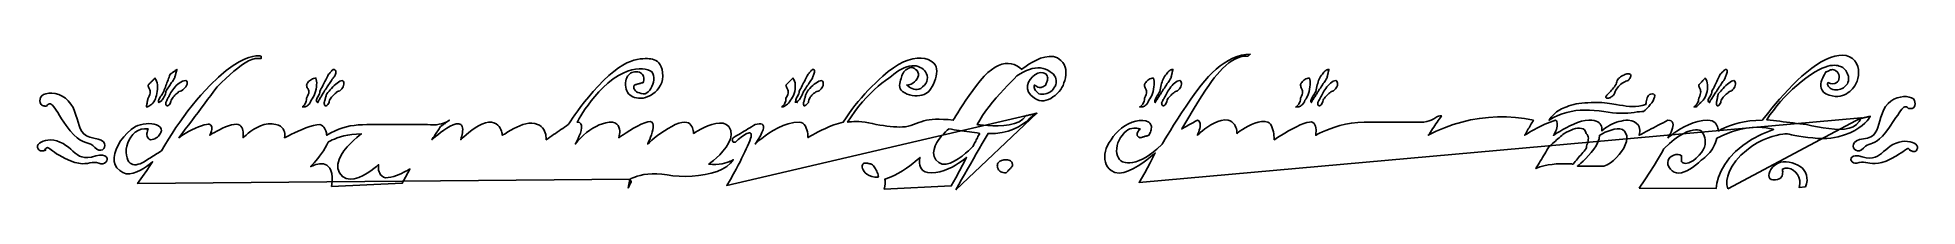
# Model space of a CAD drawing. Extents: x -29.6 to 29.6, y -2.1 to 2.1.
import ezdxf

# ---------------------------------------------------------------- set-up
doc = ezdxf.new("R2010")
doc.units = 0
doc.layers.add('INSCRIPTION', color=7, linetype='CONTINUOUS')

msp = doc.modelspace()

# ---------------------------------------------------------------- linework, layer by layer
at = {"layer": 'INSCRIPTION'}
for points in [[(-10.9597, -1.8054), (-10.9499, -1.8), (-10.921, -1.7854), (-10.8741, -1.7642), (-10.81, -1.7385), (-10.7296, -1.711), (-10.6338, -1.6839), (-10.5236, -1.6597), (-10.3998, -1.6408), (-10.2634, -1.6297), (-10.1152, -1.6286), (-9.9562, -1.6401), (-9.7874, -1.6665), (-9.6059, -1.6954), (-9.4114, -1.7125), (-9.2082, -1.7176), (-9.0007, -1.7105), (-8.7931, -1.691), (-8.59, -1.6588), (-8.3955, -1.6138), (-8.214, -1.5557), (-8.0498, -1.4843), (-7.9074, -1.3995), (-7.791, -1.3009), (-7.7049, -1.1884), (-7.7107, -1.1923), (-7.7278, -1.2029), (-7.756, -1.2187), (-7.7952, -1.2381), (-7.8451, -1.2593), (-7.9055, -1.2809), (-7.9761, -1.3012), (-8.0569, -1.3186), (-8.1474, -1.3315), (-8.2477, -1.3383), (-8.3573, -1.3374), (-8.4762, -1.3272), (-8.457, -1.3132), (-8.4047, -1.2735), (-8.3275, -1.211), (-8.2334, -1.1289), (-8.1305, -1.0304), (-8.0269, -0.9184), (-7.9308, -0.7962), (-7.85, -0.6668), (-7.7929, -0.5333), (-7.7674, -0.3988), (-7.7817, -0.2665), (-7.8438, -0.1394), (-7.9239, -0.0724), (-8.0224, -0.0376), (-8.1344, -0.03), (-8.2551, -0.0446), (-8.3796, -0.0763), (-8.5032, -0.1202), (-8.621, -0.1711), (-8.7281, -0.224), (-8.8199, -0.2739), (-8.8914, -0.3158), (-8.9378, -0.3447), (-8.9544, -0.3554), (-8.9545, -0.3484), (-8.9557, -0.3291), (-8.9587, -0.3), (-8.9647, -0.2634), (-8.9745, -0.2219), (-8.9891, -0.178), (-9.0095, -0.1341), (-9.0367, -0.0926), (-9.0715, -0.056), (-9.1151, -0.0269), (-9.1683, -0.0076), (-9.232, -0.0006), (-9.3226, -0.0104), (-9.4228, -0.0381), (-9.5302, -0.0809), (-9.6422, -0.136), (-9.7564, -0.2008), (-9.8703, -0.2725), (-9.9812, -0.3483), (-10.0867, -0.4257), (-10.1843, -0.5017), (-10.2715, -0.5737), (-10.3457, -0.639), (-10.4044, -0.6947), (-10.399, -0.6837), (-10.3844, -0.653), (-10.3631, -0.6058), (-10.3375, -0.5456), (-10.31, -0.4758), (-10.2829, -0.3997), (-10.2587, -0.3208), (-10.2398, -0.2423), (-10.2287, -0.1676), (-10.2276, -0.1002), (-10.2391, -0.0434), (-10.2655, -0.0006), (-10.3186, 0.0188), (-10.3968, 0.011), (-10.4945, -0.0192), (-10.606, -0.0669), (-10.7257, -0.1272), (-10.8478, -0.1954), (-10.9668, -0.2664), (-11.0768, -0.3354), (-11.1723, -0.3976), (-11.2475, -0.448), (-11.2968, -0.4819), (-11.3145, -0.4942), (-11.3116, -0.486), (-11.3047, -0.463), (-11.2959, -0.4279), (-11.2876, -0.3834), (-11.2821, -0.332), (-11.2817, -0.2763), (-11.2886, -0.2191), (-11.3053, -0.1629), (-11.334, -0.1103), (-11.3769, -0.064), (-11.4365, -0.0265), (-11.515, -0.0006), (-11.6191, -0.0063), (-11.7229, -0.0231), (-11.8261, -0.0505), (-11.9286, -0.088), (-12.03, -0.1352), (-12.1301, -0.1915), (-12.2285, -0.2565), (-12.3251, -0.3297), (-12.4195, -0.4106), (-12.5116, -0.4987), (-12.6009, -0.5936), (-12.6873, -0.6947), (-12.6793, -0.6811), (-12.6581, -0.6433), (-12.6278, -0.5863), (-12.5925, -0.5148), (-12.5563, -0.4336), (-12.5234, -0.3477), (-12.4979, -0.2617), (-12.4839, -0.1806), (-12.4856, -0.1091), (-12.507, -0.052), (-12.5523, -0.0143), (-12.6256, -0.0006), (-12.6183, 0.0134), (-12.5965, 0.0533), (-12.5605, 0.1163), (-12.5108, 0.1994), (-12.4475, 0.2996), (-12.3711, 0.4139), (-12.2818, 0.5396), (-12.18, 0.6735), (-12.066, 0.8128), (-11.94, 0.9545), (-11.8025, 1.0957), (-11.6538, 1.2334), (-11.4848, 1.3629), (-11.325, 1.4675), (-11.1744, 1.5492), (-11.0334, 1.6099), (-10.902, 1.6518), (-10.7804, 1.6769), (-10.6687, 1.6872), (-10.5672, 1.6847), (-10.4759, 1.6716), (-10.3952, 1.6498), (-10.325, 1.6213), (-10.2655, 1.5882), (-10.2365, 1.5339), (-10.2183, 1.4725), (-10.2103, 1.406), (-10.2118, 1.3363), (-10.2221, 1.2652), (-10.2405, 1.1949), (-10.2662, 1.127), (-10.2987, 1.0637), (-10.3371, 1.0069), (-10.3809, 0.9583), (-10.4292, 0.9201), (-10.4815, 0.8941), (-10.548, 0.8972), (-10.6084, 0.9061), (-10.6625, 0.9201), (-10.71, 0.9386), (-10.7507, 0.961), (-10.7842, 0.9866), (-10.8104, 1.0148), (-10.8288, 1.0449), (-10.8394, 1.0763), (-10.8418, 1.1083), (-10.8357, 1.1403), (-10.8208, 1.1717), (-10.7977, 1.1781), (-10.7746, 1.1846), (-10.7514, 1.191), (-10.7283, 1.1974), (-10.7052, 1.2039), (-10.682, 1.2103), (-10.6589, 1.2167), (-10.6357, 1.2231), (-10.6126, 1.2296), (-10.5895, 1.236), (-10.5663, 1.2424), (-10.5432, 1.2488), (-10.5304, 1.2847), (-10.5228, 1.3222), (-10.5205, 1.3604), (-10.5238, 1.3985), (-10.5326, 1.4355), (-10.547, 1.4706), (-10.5673, 1.5027), (-10.5935, 1.5311), (-10.6256, 1.5547), (-10.6639, 1.5727), (-10.7084, 1.5842), (-10.7591, 1.5882), (-10.8112, 1.5853), (-10.8593, 1.5766), (-10.9033, 1.5622), (-10.9431, 1.5419), (-10.9787, 1.5159), (-11.0098, 1.4841), (-11.0365, 1.4465), (-11.0585, 1.4031), (-11.0758, 1.3539), (-11.0884, 1.299), (-11.0959, 1.2382), (-11.0985, 1.1717), (-11.0944, 1.1052), (-11.0824, 1.0445), (-11.0628, 0.9895), (-11.0362, 0.9403), (-11.003, 0.897), (-10.9635, 0.8594), (-10.9183, 0.8275), (-10.8677, 0.8015), (-10.8122, 0.7813), (-10.7521, 0.7668), (-10.6881, 0.7581), (-10.6203, 0.7552), (-10.5483, 0.7609), (-10.4725, 0.7777), (-10.3947, 0.8051), (-10.317, 0.8426), (-10.2411, 0.8898), (-10.1691, 0.9461), (-10.1029, 1.0111), (-10.0444, 1.0843), (-9.9956, 1.1652), (-9.9583, 1.2533), (-9.9345, 1.3482), (-9.9262, 1.4494), (-9.9318, 1.564), (-9.9477, 1.6619), (-9.9727, 1.7444), (-10.0056, 1.8127), (-10.0451, 1.8682), (-10.0901, 1.9121), (-10.1392, 1.9458), (-10.1913, 1.9704), (-10.245, 1.9873), (-10.2993, 1.9978), (-10.3528, 2.0032), (-10.4044, 2.0047), (-10.4767, 2.0043), (-10.5554, 2.0015), (-10.6408, 1.9938), (-10.7334, 1.979), (-10.8338, 1.9545), (-10.9423, 1.9179), (-11.0595, 1.8669), (-11.1859, 1.799), (-11.3219, 1.7118), (-11.4681, 1.603), (-11.6248, 1.47), (-11.7926, 1.3105), (-11.9603, 1.1374), (-12.1159, 0.9667), (-12.259, 0.8008), (-12.3891, 0.6421), (-12.5057, 0.4931), (-12.6083, 0.3561), (-12.6964, 0.2336), (-12.7696, 0.1279), (-12.8273, 0.0416), (-12.8692, -0.0231), (-12.8947, -0.0637), (-12.9033, -0.0777), (-12.9611, -0.1176), (-13.019, -0.1574), (-13.0768, -0.1973), (-13.1346, -0.2371), (-13.1925, -0.277), (-13.2503, -0.3168), (-13.3082, -0.3567), (-13.366, -0.3965), (-13.4239, -0.4364), (-13.4817, -0.4762), (-13.5396, -0.5161), (-13.5974, -0.5559), (-13.5976, -0.5477), (-13.5987, -0.5248), (-13.6017, -0.4899), (-13.6077, -0.4457), (-13.6175, -0.3948), (-13.6321, -0.34), (-13.6525, -0.2839), (-13.6797, -0.2291), (-13.7145, -0.1785), (-13.7581, -0.1346), (-13.8113, -0.1001), (-13.8751, -0.0777), (-13.9617, -0.0482), (-14.0516, -0.0354), (-14.144, -0.0375), (-14.2384, -0.0526), (-14.3341, -0.0788), (-14.4304, -0.1144), (-14.5267, -0.1573), (-14.6223, -0.2057), (-14.7167, -0.2578), (-14.8091, -0.3116), (-14.899, -0.3653), (-14.9857, -0.4171), (-14.9859, -0.4104), (-14.9872, -0.3916), (-14.991, -0.3629), (-14.9982, -0.3263), (-15.0102, -0.2839), (-15.0281, -0.2378), (-15.053, -0.1901), (-15.0862, -0.1429), (-15.1288, -0.0982), (-15.1821, -0.0582), (-15.2471, -0.025), (-15.325, -0.0006), (-15.4187, 0.0014), (-15.5202, -0.0203), (-15.6265, -0.0613), (-15.7347, -0.1172), (-15.8415, -0.1832), (-15.944, -0.2551), (-16.0391, -0.3283), (-16.1237, -0.3982), (-16.1949, -0.4605), (-16.2495, -0.5105), (-16.2845, -0.5438), (-16.2968, -0.5559), (-16.2942, -0.5477), (-16.2872, -0.5248), (-16.2773, -0.4899), (-16.266, -0.4457), (-16.2546, -0.3948), (-16.2448, -0.34), (-16.2378, -0.2839), (-16.2351, -0.2291), (-16.2383, -0.1785), (-16.2486, -0.1346), (-16.2677, -0.1001), (-16.2968, -0.0777), (-16.3601, -0.0547), (-16.4392, -0.0596), (-16.5301, -0.0874), (-16.6288, -0.1332), (-16.731, -0.192), (-16.8329, -0.259), (-16.9302, -0.3292), (-17.019, -0.3977), (-17.0951, -0.4595), (-17.1545, -0.5098), (-17.1931, -0.5436), (-17.2069, -0.5559), (-17.1838, -0.5212), (-17.1606, -0.4865), (-17.1375, -0.4518), (-17.1144, -0.4171), (-17.0912, -0.3824), (-17.0681, -0.3477), (-17.045, -0.313), (-17.0218, -0.2783), (-16.9987, -0.2436), (-16.9755, -0.2088), (-16.9524, -0.1741), (-16.9293, -0.1394), (-16.9061, -0.1227), (-16.883, -0.106), (-16.8599, -0.0893), (-16.8367, -0.0726), (-16.8136, -0.0559), (-16.7904, -0.0392), (-16.7673, -0.0225), (-16.7442, -0.0057), (-16.721, 0.011), (-16.6979, 0.0277), (-16.6747, 0.0444), (-16.6516, 0.0611), (-16.6573, 0.0572), (-16.6741, 0.0465), (-16.7015, 0.0307), (-16.739, 0.0114), (-16.7862, -0.0099), (-16.8425, -0.0315), (-16.9075, -0.0518), (-16.9807, -0.0692), (-17.0616, -0.0821), (-17.1497, -0.0889), (-17.2446, -0.088), (-17.3457, -0.0777), (-17.4781, -0.0777), (-17.6105, -0.0777), (-17.7429, -0.0777), (-17.8753, -0.0777), (-18.0077, -0.0777), (-18.1401, -0.0777), (-18.2726, -0.0777), (-18.405, -0.0777), (-18.5374, -0.0777), (-18.6698, -0.0777), (-18.8022, -0.0777), (-18.9346, -0.0777), (-19.101, -0.0779), (-19.2547, -0.0793), (-19.3976, -0.083), (-19.5316, -0.0903), (-19.6587, -0.1023), (-19.781, -0.1202), (-19.9004, -0.1451), (-20.0189, -0.1783), (-20.1384, -0.2209), (-20.2611, -0.2741), (-20.3887, -0.3391), (-20.5234, -0.4171), (-20.5235, -0.4116), (-20.5244, -0.3962), (-20.5267, -0.3727), (-20.5314, -0.3428), (-20.539, -0.3082), (-20.5504, -0.2705), (-20.5662, -0.2316), (-20.5873, -0.1931), (-20.6145, -0.1568), (-20.6483, -0.1243), (-20.6897, -0.0974), (-20.7393, -0.0777), (-20.8325, -0.0859), (-20.9394, -0.1086), (-21.056, -0.1428), (-21.1781, -0.1857), (-21.3014, -0.2344), (-21.4219, -0.286), (-21.5353, -0.3376), (-21.6374, -0.3862), (-21.7241, -0.4291), (-21.7912, -0.4634), (-21.8346, -0.486), (-21.8499, -0.4942), (-21.8486, -0.4872), (-21.8459, -0.4677), (-21.8434, -0.4378), (-21.8431, -0.4), (-21.8466, -0.3563), (-21.8557, -0.3091), (-21.8722, -0.2606), (-21.8979, -0.2131), (-21.9345, -0.1688), (-21.9838, -0.13), (-22.0476, -0.0989), (-22.1276, -0.0777), (-22.2484, -0.0535), (-22.3702, -0.055), (-22.4908, -0.0777), (-22.6081, -0.1172), (-22.7197, -0.1688), (-22.8237, -0.2281), (-22.9176, -0.2907), (-22.9994, -0.352), (-23.0668, -0.4074), (-23.1177, -0.4527), (-23.1499, -0.4831), (-23.1611, -0.4942), (-23.16, -0.4872), (-23.1575, -0.4677), (-23.1548, -0.4378), (-23.1531, -0.4), (-23.1535, -0.3563), (-23.1572, -0.3091), (-23.1655, -0.2606), (-23.1794, -0.2131), (-23.2001, -0.1688), (-23.2289, -0.13), (-23.2669, -0.0989), (-23.3153, -0.0777), (-23.3736, -0.067), (-23.4459, -0.0718), (-23.5289, -0.0895), (-23.6193, -0.1177), (-23.7137, -0.1538), (-23.8089, -0.1954), (-23.9016, -0.2398), (-23.9883, -0.2845), (-24.0659, -0.3272), (-24.1309, -0.3652), (-24.18, -0.396), (-24.21, -0.4171), (-24.2071, -0.4116), (-24.1993, -0.3962), (-24.1883, -0.3727), (-24.1757, -0.3428), (-24.1631, -0.3082), (-24.1522, -0.2705), (-24.1444, -0.2316), (-24.1414, -0.1931), (-24.1449, -0.1568), (-24.1564, -0.1243), (-24.1776, -0.0974), (-24.21, -0.0777), (-24.2224, -0.0644), (-24.2574, -0.0625), (-24.312, -0.0712), (-24.3831, -0.0897), (-24.4678, -0.1172), (-24.5629, -0.1529), (-24.6653, -0.196), (-24.7722, -0.2457), (-24.8803, -0.3012), (-24.9866, -0.3616), (-25.0881, -0.4262), (-25.1818, -0.4942), (-25.0815, -0.3605), (-24.9813, -0.2268), (-24.881, -0.0932), (-24.7807, 0.0405), (-24.6805, 0.1742), (-24.5802, 0.3079), (-24.4799, 0.4416), (-24.3797, 0.5753), (-24.2794, 0.709), (-24.1792, 0.8426), (-24.0789, 0.9763), (-23.9786, 1.11), (-23.8414, 1.2457), (-23.7076, 1.3745), (-23.5773, 1.4949), (-23.4507, 1.6059), (-23.328, 1.7062), (-23.2093, 1.7945), (-23.0948, 1.8697), (-22.9846, 1.9304), (-22.8788, 1.9755), (-22.7778, 2.0038), (-22.6816, 2.0139), (-22.5903, 2.0047), (-22.5903, 2.0111), (-22.5903, 2.0175), (-22.5903, 2.024), (-22.5903, 2.0304), (-22.5903, 2.0368), (-22.5903, 2.0432), (-22.5903, 2.0497), (-22.5903, 2.0561), (-22.5903, 2.0625), (-22.5903, 2.069), (-22.5903, 2.0754), (-22.5903, 2.0818), (-22.6007, 2.0851), (-22.6321, 2.0915), (-22.6848, 2.0958), (-22.7595, 2.0927), (-22.8564, 2.0769), (-22.976, 2.0432), (-23.1187, 1.9865), (-23.2851, 1.9013), (-23.4754, 1.7825), (-23.6901, 1.6248), (-23.9297, 1.4229), (-24.1946, 1.1717), (-24.3424, 1.0135), (-24.4868, 0.8522), (-24.6279, 0.688), (-24.7656, 0.5209), (-24.8998, 0.351), (-25.0305, 0.1784), (-25.1576, 0.0031), (-25.281, -0.1748), (-25.4007, -0.3552), (-25.5167, -0.538), (-25.6288, -0.7232), (-25.7371, -0.9107), (-25.7821, -0.939), (-25.8271, -0.9673), (-25.8721, -0.9955), (-25.9171, -1.0238), (-25.9621, -1.0521), (-26.0071, -1.0804), (-26.052, -1.1087), (-26.097, -1.1369), (-26.142, -1.1652), (-26.187, -1.1935), (-26.232, -1.2218), (-26.277, -1.2501), (-26.3451, -1.2853), (-26.4103, -1.3134), (-26.4722, -1.3337), (-26.5307, -1.3455), (-26.5852, -1.348), (-26.6356, -1.3407), (-26.6815, -1.3227), (-26.7226, -1.2935), (-26.7586, -1.2522), (-26.789, -1.1983), (-26.8137, -1.1309), (-26.8323, -1.0495), (-26.8443, -0.9571), (-26.842, -0.8593), (-26.826, -0.7589), (-26.7969, -0.6588), (-26.7551, -0.5619), (-26.7012, -0.4711), (-26.6357, -0.3893), (-26.5592, -0.3194), (-26.4722, -0.2643), (-26.3753, -0.2268), (-26.2689, -0.21), (-26.1536, -0.2166), (-26.1559, -0.2221), (-26.1618, -0.2374), (-26.1697, -0.2609), (-26.1782, -0.2908), (-26.1855, -0.3255), (-26.1902, -0.3631), (-26.1908, -0.402), (-26.1856, -0.4405), (-26.1731, -0.4769), (-26.1518, -0.5094), (-26.1201, -0.5363), (-26.0765, -0.5559), (-26.0277, -0.5519), (-25.9817, -0.5407), (-25.9388, -0.5234), (-25.8994, -0.5011), (-25.8635, -0.4749), (-25.8316, -0.446), (-25.8038, -0.4155), (-25.7805, -0.3845), (-25.7619, -0.3542), (-25.7483, -0.3256), (-25.74, -0.2999), (-25.7371, -0.2783), (-25.7479, -0.2146), (-25.7784, -0.1619), (-25.8258, -0.1199), (-25.8874, -0.088), (-25.9603, -0.0658), (-26.0418, -0.0527), (-26.129, -0.0482), (-26.2193, -0.052), (-26.3098, -0.0635), (-26.3977, -0.0822), (-26.4802, -0.1077), (-26.5546, -0.1394), (-26.689, -0.236), (-26.813, -0.3462), (-26.9246, -0.467), (-27.022, -0.5953), (-27.1031, -0.7282), (-27.1659, -0.8625), (-27.2084, -0.9952), (-27.2288, -1.1232), (-27.2249, -1.2435), (-27.1949, -1.3531), (-27.1366, -1.4488), (-27.0483, -1.5277), (-26.9534, -1.5968), (-26.8485, -1.6303), (-26.7371, -1.634), (-26.6226, -1.6134), (-26.5086, -1.5742), (-26.3985, -1.5219), (-26.2957, -1.4623), (-26.2039, -1.4009), (-26.1264, -1.3433), (-26.0667, -1.2953), (-26.0283, -1.2623), (-26.0148, -1.2501), (-26.0368, -1.2834), (-26.0997, -1.3777), (-26.1989, -1.5248), (-26.3296, -1.7162), (-26.487, -1.9437), (-10.9597, -1.8054)], [(1.8742, 0.277), (1.8446, 0.2706), (1.815, 0.2642), (1.7855, 0.2578), (1.7559, 0.2513), (1.7263, 0.2449), (1.6968, 0.2385), (1.6672, 0.2321), (1.6377, 0.2256), (1.6081, 0.2192), (1.5785, 0.2128), (1.549, 0.2063), (1.5194, 0.1999), (1.431, 0.094), (1.3099, 0.0133), (1.1636, -0.0452), (1.0001, -0.0846), (0.8269, -0.1079), (0.6517, -0.1182), (0.4824, -0.1186), (0.3265, -0.112), (0.1919, -0.1016), (0.0861, -0.0904), (0.017, -0.0814), (-0.0077, -0.0777), (0.0687, 0.0625), (0.1577, 0.2047), (0.2569, 0.3477), (0.3642, 0.4901), (0.4773, 0.6309), (0.5939, 0.7687), (0.7118, 0.9024), (0.8287, 1.0306), (0.9424, 1.1522), (1.0506, 1.2659), (1.1512, 1.3705), (1.2417, 1.4648), (1.3446, 1.5264), (1.4448, 1.58), (1.5423, 1.6251), (1.6371, 1.6613), (1.7291, 1.6884), (1.8183, 1.7058), (1.9045, 1.7133), (1.9879, 1.7105), (2.0682, 1.6969), (2.1455, 1.6723), (2.2196, 1.6361), (2.2907, 1.5882), (2.3497, 1.5508), (2.3963, 1.5089), (2.4317, 1.4636), (2.4569, 1.4162), (2.4732, 1.368), (2.4815, 1.3202), (2.4832, 1.274), (2.4792, 1.2306), (2.4707, 1.1912), (2.4588, 1.1572), (2.4447, 1.1297), (2.4295, 1.11), (2.4077, 1.0722), (2.3811, 1.0362), (2.3502, 1.0025), (2.3152, 0.9718), (2.2766, 0.9444), (2.2347, 0.9211), (2.19, 0.9022), (2.1427, 0.8883), (2.0933, 0.8801), (2.0421, 0.8779), (1.9895, 0.8824), (1.9359, 0.8941), (1.891, 0.9319), (1.856, 0.9682), (1.8296, 1.0025), (1.8108, 1.0346), (1.7984, 1.0641), (1.7913, 1.0907), (1.7883, 1.1141), (1.7885, 1.134), (1.7905, 1.15), (1.7934, 1.1619), (1.7959, 1.1692), (1.797, 1.1717), (1.835, 1.1414), (1.8715, 1.1192), (1.9067, 1.1045), (1.9404, 1.0963), (1.9727, 1.0939), (2.0034, 1.0965), (2.0324, 1.1033), (2.0598, 1.1134), (2.0855, 1.1262), (2.1095, 1.1407), (2.1316, 1.1561), (2.1518, 1.1717), (2.1545, 1.1922), (2.1615, 1.2151), (2.1714, 1.2402), (2.1827, 1.2671), (2.194, 1.2958), (2.2039, 1.326), (2.2109, 1.3574), (2.2135, 1.39), (2.2104, 1.4233), (2.2, 1.4574), (2.181, 1.4918), (2.1518, 1.5265), (2.0759, 1.5602), (1.9906, 1.5636), (1.9012, 1.5405), (1.813, 1.4945), (1.7316, 1.4295), (1.6621, 1.3491), (1.6099, 1.2572), (1.5805, 1.1574), (1.5792, 1.0536), (1.6112, 0.9495), (1.6821, 0.8488), (1.797, 0.7552), (1.8676, 0.7133), (1.9402, 0.6869), (2.014, 0.675), (2.0884, 0.6764), (2.1629, 0.69), (2.2367, 0.7147), (2.3092, 0.7494), (2.3798, 0.7929), (2.4478, 0.8442), (2.5126, 0.902), (2.5736, 0.9653), (2.63, 1.0329), (2.6645, 1.092), (2.6975, 1.1603), (2.7276, 1.2358), (2.7534, 1.3168), (2.7734, 1.4015), (2.7862, 1.4879), (2.7903, 1.5744), (2.7843, 1.659), (2.7667, 1.74), (2.7361, 1.8156), (2.691, 1.8838), (2.63, 1.943), (2.5182, 2.025), (2.394, 2.067), (2.2615, 2.0753), (2.125, 2.0561), (1.9887, 2.0157), (1.8568, 1.9603), (1.7336, 1.8963), (1.6234, 1.8299), (1.5302, 1.7673), (1.4585, 1.7148), (1.4123, 1.6787), (1.396, 1.6653), (1.3202, 1.7288), (1.2395, 1.78), (1.154, 1.8181), (1.0641, 1.8424), (0.9698, 1.8522), (0.8715, 1.8466), (0.7694, 1.8249), (0.6636, 1.7864), (0.5543, 1.7304), (0.4419, 1.656), (0.3265, 1.5626), (0.2082, 1.4494), (0.0854, 1.3054), (-0.0351, 1.1537), (-0.1518, 0.9982), (-0.2631, 0.8426), (-0.3673, 0.691), (-0.4628, 0.547), (-0.548, 0.4146), (-0.6213, 0.2976), (-0.6811, 0.1999), (-0.7258, 0.1254), (-0.7539, 0.0778), (-0.7636, 0.0611), (-0.9275, 0.0772), (-1.0736, 0.0872), (-1.2039, 0.0915), (-1.3206, 0.0902), (-1.4257, 0.0839), (-1.5213, 0.0727), (-1.6096, 0.057), (-1.6925, 0.0371), (-1.7722, 0.0134), (-1.8508, -0.0139), (-1.9304, -0.0444), (-2.013, -0.0777), (-2.0982, -0.1081), (-2.1845, -0.1302), (-2.2723, -0.145), (-2.3621, -0.1531), (-2.4542, -0.1555), (-2.549, -0.1529), (-2.6471, -0.1462), (-2.7488, -0.136), (-2.8546, -0.1233), (-2.9649, -0.1088), (-3.0802, -0.0933), (-3.2007, -0.0777), (-3.3188, -0.0438), (-3.4331, -0.0185), (-3.5423, -0.0006), (-3.6452, 0.0108), (-3.7407, 0.0169), (-3.8274, 0.0187), (-3.9042, 0.0172), (-3.9697, 0.0137), (-4.0229, 0.009), (-4.0624, 0.0044), (-4.0869, 0.0008), (-4.0954, -0.0006), (-3.9874, 0.1696), (-3.8726, 0.3328), (-3.7527, 0.4884), (-3.6292, 0.6358), (-3.5038, 0.7745), (-3.3781, 0.9037), (-3.2537, 1.023), (-3.1322, 1.1317), (-3.0152, 1.2293), (-2.9042, 1.3152), (-2.801, 1.3887), (-2.7071, 1.4494), (-2.635, 1.5158), (-2.5584, 1.576), (-2.4784, 1.6294), (-2.3963, 1.6756), (-2.3134, 1.7141), (-2.2309, 1.7444), (-2.1499, 1.766), (-2.0718, 1.7784), (-1.9978, 1.7813), (-1.9291, 1.7739), (-1.8669, 1.756), (-1.8125, 1.727), (-1.7603, 1.7058), (-1.7125, 1.6738), (-1.6703, 1.6328), (-1.6348, 1.5842), (-1.6072, 1.5296), (-1.5888, 1.4706), (-1.5806, 1.4087), (-1.5839, 1.3454), (-1.5999, 1.2823), (-1.6297, 1.2211), (-1.6744, 1.1631), (-1.7353, 1.11), (-1.7904, 1.0659), (-1.8469, 1.0396), (-1.9036, 1.0285), (-1.9593, 1.03), (-2.0129, 1.0414), (-2.0631, 1.0599), (-2.1089, 1.0829), (-2.149, 1.1077), (-2.1822, 1.1317), (-2.2074, 1.1521), (-2.2234, 1.1664), (-2.229, 1.1717), (-2.161, 1.1788), (-2.097, 1.1986), (-2.0381, 1.2293), (-1.9856, 1.2688), (-1.9408, 1.3152), (-1.905, 1.3665), (-1.8795, 1.4206), (-1.8656, 1.4757), (-1.8645, 1.5296), (-1.8776, 1.5806), (-1.9061, 1.6264), (-1.9513, 1.6653), (-1.9872, 1.6944), (-2.025, 1.7128), (-2.0641, 1.7215), (-2.1038, 1.7213), (-2.1436, 1.7132), (-2.1827, 1.6981), (-2.2205, 1.6769), (-2.2564, 1.6505), (-2.2897, 1.6198), (-2.3198, 1.5857), (-2.346, 1.5492), (-2.3678, 1.5111), (-2.3716, 1.4901), (-2.3817, 1.4593), (-2.396, 1.4202), (-2.4123, 1.3745), (-2.4287, 1.3239), (-2.443, 1.2701), (-2.4531, 1.2146), (-2.4569, 1.1591), (-2.4524, 1.1054), (-2.4374, 1.0551), (-2.4099, 1.0098), (-2.3678, 0.9712), (-2.2957, 0.9229), (-2.2193, 0.8855), (-2.14, 0.8584), (-2.0593, 0.8409), (-1.9785, 0.8325), (-1.8992, 0.8324), (-1.8228, 0.84), (-1.7508, 0.8546), (-1.6845, 0.8757), (-1.6254, 0.9026), (-1.5751, 0.9347), (-1.5348, 0.9712), (-1.4826, 1.0433), (-1.4345, 1.1199), (-1.3914, 1.1999), (-1.3543, 1.282), (-1.324, 1.3649), (-1.3015, 1.4474), (-1.2877, 1.5284), (-1.2834, 1.6065), (-1.2897, 1.6805), (-1.3074, 1.7492), (-1.3374, 1.8114), (-1.3806, 1.8659), (-1.4607, 1.9281), (-1.554, 1.9753), (-1.6594, 2.0069), (-1.7759, 2.0218), (-1.9025, 2.0194), (-2.0381, 1.9989), (-2.1817, 1.9594), (-2.3324, 1.9001), (-2.489, 1.8203), (-2.6507, 1.7191), (-2.8163, 1.5957), (-2.9848, 1.4494), (-3.1044, 1.343), (-3.2214, 1.2338), (-3.3358, 1.1218), (-3.4474, 1.0071), (-3.5562, 0.8897), (-3.6621, 0.7697), (-3.7651, 0.6472), (-3.8651, 0.5222), (-3.9621, 0.3949), (-4.056, 0.2653), (-4.1467, 0.1334), (-4.2342, -0.0006), (-4.3857, -0.0427), (-4.5308, -0.0907), (-4.6681, -0.1428), (-4.7964, -0.1971), (-4.9145, -0.2519), (-5.0209, -0.3053), (-5.1146, -0.3554), (-5.194, -0.4005), (-5.2581, -0.4388), (-5.3054, -0.4684), (-5.3348, -0.4875), (-5.3449, -0.4942), (-5.345, -0.4845), (-5.3462, -0.4577), (-5.3492, -0.4171), (-5.3551, -0.3662), (-5.365, -0.3085), (-5.3796, -0.2474), (-5.4, -0.1863), (-5.4271, -0.1286), (-5.462, -0.0777), (-5.5055, -0.0372), (-5.5587, -0.0103), (-5.6225, -0.0006), (-5.7957, -0.0143), (-5.9664, -0.052), (-6.1323, -0.1091), (-6.291, -0.1806), (-6.44, -0.2617), (-6.577, -0.3477), (-6.6995, -0.4336), (-6.8051, -0.5148), (-6.8915, -0.5863), (-6.9562, -0.6433), (-6.9967, -0.6811), (-7.0108, -0.6947), (-6.918, -0.5515), (-6.8469, -0.4294), (-6.796, -0.3272), (-6.764, -0.2434), (-6.7493, -0.1768), (-6.7505, -0.1259), (-6.7662, -0.0896), (-6.7948, -0.0663), (-6.8351, -0.0548), (-6.8855, -0.0538), (-6.9445, -0.0619), (-7.0108, -0.0777), (-7.0686, -0.1124), (-7.1265, -0.1471), (-7.1843, -0.1819), (-7.2422, -0.2166), (-7.3, -0.2513), (-7.3579, -0.286), (-7.4157, -0.3207), (-7.4736, -0.3554), (-7.5314, -0.3901), (-7.5892, -0.4248), (-7.6471, -0.4595), (-7.7049, -0.4942), (-7.7061, -0.4955), (-7.7092, -0.4991), (-7.7136, -0.5051), (-7.7186, -0.5131), (-7.7237, -0.523), (-7.7281, -0.5347), (-7.7312, -0.548), (-7.7324, -0.5628), (-7.731, -0.5788), (-7.7264, -0.596), (-7.7179, -0.6141), (-7.7049, -0.633), (-7.6985, -0.633), (-7.6921, -0.633), (-7.6857, -0.633), (-7.6792, -0.633), (-7.6728, -0.633), (-7.6664, -0.633), (-7.6599, -0.633), (-7.6535, -0.633), (-7.6471, -0.633), (-7.6407, -0.633), (-7.6342, -0.633), (-7.6278, -0.633), (-7.5904, -0.5937), (-7.5485, -0.5536), (-7.5032, -0.5137), (-7.4558, -0.4754), (-7.4076, -0.4396), (-7.3598, -0.4074), (-7.3136, -0.3802), (-7.2702, -0.3588), (-7.2308, -0.3445), (-7.1968, -0.3385), (-7.1693, -0.3417), (-7.1496, -0.3554), (-7.1363, -0.378), (-7.1341, -0.4142), (-7.1419, -0.4626), (-7.1588, -0.5222), (-7.1835, -0.5916), (-7.2152, -0.6697), (-7.2526, -0.7551), (-7.2947, -0.8467), (-7.3405, -0.9432), (-7.3889, -1.0435), (-7.4387, -1.1461), (-7.489, -1.2501), (-7.5462, -1.3619), (-7.6125, -1.4907), (-7.6919, -1.6386), (-7.7883, -1.8077), (-7.9058, -2.0001), (1.8742, 0.277)], [(27.8658, 0.1382), (27.8029, 0.0147), (27.7164, -0.0802), (27.6089, -0.1493), (27.483, -0.1954), (27.3415, -0.2214), (27.1871, -0.2301), (27.0224, -0.2243), (26.85, -0.2068), (26.6727, -0.1806), (26.4932, -0.1485), (26.3141, -0.1133), (26.1382, -0.0777), (26.034, -0.0649), (25.9299, -0.052), (25.8258, -0.0392), (25.7217, -0.0263), (25.6176, -0.0135), (25.5134, -0.0006), (25.4093, 0.0122), (25.3052, 0.0251), (25.2011, 0.038), (25.097, 0.0508), (24.9928, 0.0637), (24.8887, 0.0765), (24.9905, 0.2254), (25.0974, 0.3707), (25.2092, 0.5122), (25.326, 0.6497), (25.4474, 0.783), (25.5733, 0.9121), (25.7037, 1.0368), (25.8383, 1.1568), (25.977, 1.2721), (26.1196, 1.3825), (26.2659, 1.4879), (26.4158, 1.5882), (26.53, 1.6507), (26.6339, 1.7003), (26.7282, 1.7381), (26.8135, 1.7653), (26.8904, 1.7831), (26.9596, 1.7926), (27.0217, 1.795), (27.0774, 1.7916), (27.1273, 1.7834), (27.1721, 1.7717), (27.2124, 1.7577), (27.2488, 1.7425), (27.2834, 1.7204), (27.3172, 1.693), (27.3495, 1.661), (27.3796, 1.6248), (27.4067, 1.5849), (27.43, 1.5419), (27.4489, 1.4964), (27.4625, 1.4488), (27.47, 1.3997), (27.4709, 1.3497), (27.4642, 1.2992), (27.4493, 1.2488), (27.4308, 1.211), (27.4064, 1.175), (27.3768, 1.1413), (27.3425, 1.1106), (27.3041, 1.0833), (27.2623, 1.0599), (27.2176, 1.041), (27.1705, 1.0272), (27.1218, 1.0189), (27.0719, 1.0167), (27.0215, 1.0212), (26.9711, 1.0329), (26.9227, 1.0533), (26.8847, 1.0757), (26.8559, 1.0992), (26.8352, 1.1232), (26.8213, 1.1469), (26.813, 1.1698), (26.8093, 1.191), (26.8089, 1.21), (26.8106, 1.2259), (26.8133, 1.2382), (26.8158, 1.2461), (26.8169, 1.2488), (26.8998, 1.2205), (26.9714, 1.2108), (27.0319, 1.2173), (27.0814, 1.2374), (27.1202, 1.2687), (27.1485, 1.3086), (27.1666, 1.3546), (27.1745, 1.4042), (27.1726, 1.4549), (27.1611, 1.5041), (27.1401, 1.5494), (27.11, 1.5882), (27.072, 1.6206), (27.0355, 1.6418), (27.0003, 1.6533), (26.9666, 1.6568), (26.9343, 1.6538), (26.9036, 1.646), (26.8746, 1.6351), (26.8472, 1.6225), (26.8215, 1.6099), (26.7975, 1.5989), (26.7754, 1.5911), (26.7552, 1.5882), (26.7357, 1.5495), (26.7102, 1.5036), (26.6814, 1.4515), (26.6523, 1.3945), (26.6258, 1.3337), (26.6048, 1.2701), (26.5921, 1.2048), (26.5906, 1.1392), (26.6033, 1.0741), (26.6331, 1.0108), (26.6827, 0.9504), (26.7552, 0.8941), (26.8564, 0.852), (26.9519, 0.8251), (27.0415, 0.8119), (27.1254, 0.8106), (27.2035, 0.8199), (27.2758, 0.8381), (27.3423, 0.8638), (27.403, 0.8952), (27.458, 0.9309), (27.5072, 0.9694), (27.5505, 1.009), (27.5881, 1.0483), (27.6273, 1.0878), (27.6663, 1.1427), (27.7031, 1.2108), (27.7355, 1.2894), (27.7615, 1.3762), (27.779, 1.4687), (27.7859, 1.5643), (27.7801, 1.6608), (27.7595, 1.7555), (27.722, 1.846), (27.6656, 1.9299), (27.5881, 2.0047), (27.4974, 2.0627), (27.3955, 2.0985), (27.2835, 2.1131), (27.1625, 2.1075), (27.0336, 2.0826), (26.8979, 2.0394), (26.7563, 1.9788), (26.6101, 1.9018), (26.4602, 1.8095), (26.3077, 1.7026), (26.1537, 1.5823), (25.9993, 1.4494), (25.8581, 1.3216), (25.714, 1.1805), (25.5698, 1.0307), (25.4286, 0.8769), (25.2931, 0.7238), (25.1664, 0.5759), (25.0512, 0.438), (24.9504, 0.3148), (24.867, 0.2108), (24.8039, 0.1307), (24.7639, 0.0793), (24.7499, 0.0611), (24.5476, 0.0544), (24.3578, 0.036), (24.1816, 0.0081), (24.0198, -0.0269), (23.8734, -0.0666), (23.7434, -0.1086), (23.6308, -0.1506), (23.5364, -0.1903), (23.4614, -0.2252), (23.4066, -0.2531), (23.373, -0.2716), (23.3616, -0.2783), (23.3614, -0.2716), (23.36, -0.2531), (23.3563, -0.2252), (23.349, -0.1903), (23.3371, -0.1506), (23.3192, -0.1086), (23.2943, -0.0666), (23.2611, -0.0269), (23.2184, 0.0081), (23.1652, 0.036), (23.1002, 0.0544), (23.0223, 0.0611), (22.8681, 0.0502), (22.7155, 0.02), (22.5667, -0.0257), (22.4241, -0.0829), (22.2898, -0.1478), (22.1662, -0.2166), (22.0553, -0.2853), (21.9596, -0.3502), (21.8813, -0.4074), (21.8225, -0.4531), (21.7856, -0.4833), (21.7728, -0.4942), (21.8073, -0.4379), (21.8403, -0.3781), (21.8704, -0.3163), (21.8962, -0.2543), (21.9162, -0.1935), (21.929, -0.1356), (21.9331, -0.0822), (21.9271, -0.0349), (21.9095, 0.0047), (21.8789, 0.035), (21.8338, 0.0543), (21.7728, 0.0611), (21.697, 0.0212), (21.6211, -0.0186), (21.5453, -0.0585), (21.4694, -0.0983), (21.3936, -0.1381), (21.3178, -0.178), (21.2419, -0.2178), (21.1661, -0.2577), (21.0902, -0.2975), (21.0144, -0.3374), (20.9386, -0.3772), (20.8627, -0.4171), (20.8655, -0.4089), (20.8719, -0.386), (20.8791, -0.3511), (20.8844, -0.3068), (20.885, -0.256), (20.8781, -0.2011), (20.861, -0.145), (20.8307, -0.0903), (20.7846, -0.0397), (20.7199, 0.0042), (20.6337, 0.0387), (20.5234, 0.0611), (20.447, 0.0564), (20.371, 0.0471), (20.2957, 0.0334), (20.2213, 0.0153), (20.1482, -0.0072), (20.0765, -0.034), (20.0065, -0.0649), (19.9384, -0.1), (19.8726, -0.139), (19.8091, -0.1818), (19.7483, -0.2283), (19.6904, -0.2783), (19.6902, -0.2424), (19.6885, -0.2049), (19.6839, -0.1667), (19.675, -0.1286), (19.6603, -0.0916), (19.6383, -0.0565), (19.6077, -0.0244), (19.567, 0.004), (19.5147, 0.0276), (19.4494, 0.0456), (19.3696, 0.0571), (19.2739, 0.0611), (19.1646, 0.0517), (19.047, 0.0257), (18.9247, -0.0136), (18.8009, -0.0629), (18.679, -0.1188), (18.5624, -0.178), (18.4545, -0.2372), (18.3587, -0.2931), (18.2783, -0.3424), (18.2166, -0.3817), (18.1772, -0.4077), (18.1633, -0.4171), (18.1801, -0.3959), (18.1989, -0.3645), (18.2185, -0.325), (18.2376, -0.2794), (18.2549, -0.2297), (18.2693, -0.178), (18.2796, -0.1263), (18.2844, -0.0766), (18.2826, -0.031), (18.2729, 0.0085), (18.2541, 0.0399), (18.225, 0.0611), (18.1396, 0.0311), (18.0549, -0.0007), (17.9709, -0.0344), (17.8876, -0.0699), (17.8051, -0.1072), (17.7235, -0.1463), (17.6427, -0.1871), (17.5628, -0.2297), (17.4839, -0.274), (17.406, -0.32), (17.3291, -0.3677), (17.2532, -0.4171), (17.2763, -0.3772), (17.2995, -0.3374), (17.3226, -0.2975), (17.3457, -0.2577), (17.3689, -0.2178), (17.392, -0.178), (17.4152, -0.1381), (17.4383, -0.0983), (17.4614, -0.0585), (17.4846, -0.0186), (17.5077, 0.0212), (17.5309, 0.0611), (17.2504, 0.112), (16.9674, 0.1463), (16.6829, 0.164), (16.3979, 0.165), (16.1133, 0.1493), (15.8301, 0.1169), (15.5493, 0.068), (15.2718, 0.0027), (14.9987, -0.0788), (14.7308, -0.1762), (14.4691, -0.289), (14.2144, -0.4171), (14.2491, -0.3657), (14.2838, -0.3143), (14.3185, -0.2628), (14.3532, -0.2114), (14.3879, -0.16), (14.4227, -0.1086), (14.4574, -0.0572), (14.4921, -0.0057), (14.5268, 0.0457), (14.5615, 0.0971), (14.5962, 0.1485), (14.6309, 0.1999), (14.5823, 0.1972), (14.5426, 0.1894), (14.5094, 0.1773), (14.4801, 0.1616), (14.452, 0.1432), (14.4227, 0.1228), (14.3894, 0.1011), (14.3498, 0.0788), (14.3012, 0.0568), (14.241, 0.0357), (14.1666, 0.0163), (14.0756, -0.0006), (13.9188, -0.0006), (13.7619, -0.0006), (13.6051, -0.0006), (13.4483, -0.0006), (13.2915, -0.0006), (13.1346, -0.0006), (12.9778, -0.0006), (12.821, -0.0006), (12.6642, -0.0006), (12.5073, -0.0006), (12.3505, -0.0006), (12.1937, -0.0006), (11.9887, -0.0088), (11.7914, -0.0315), (11.6037, -0.0657), (11.4276, -0.1086), (11.265, -0.1573), (11.1178, -0.2088), (10.988, -0.2604), (10.8774, -0.3091), (10.7881, -0.352), (10.7219, -0.3862), (10.6807, -0.4089), (10.6666, -0.4171), (10.668, -0.4077), (10.671, -0.382), (10.6743, -0.3433), (10.6763, -0.2954), (10.6755, -0.2417), (10.6704, -0.1857), (10.6596, -0.131), (10.6415, -0.0812), (10.6145, -0.0397), (10.5773, -0.01), (10.5283, 0.0042), (10.4661, -0.0006), (10.3859, -0.0115), (10.2874, -0.0417), (10.1754, -0.0874), (10.0547, -0.1446), (9.9302, -0.2095), (9.8066, -0.2783), (9.6889, -0.347), (9.5817, -0.4119), (9.4899, -0.4692), (9.4184, -0.5148), (9.372, -0.545), (9.3554, -0.5559), (9.3553, -0.5465), (9.3545, -0.5201), (9.3523, -0.48), (9.348, -0.4291), (9.3409, -0.3705), (9.3304, -0.3072), (9.3156, -0.2423), (9.296, -0.1789), (9.2708, -0.1199), (9.2394, -0.0685), (9.201, -0.0277), (9.1549, -0.0006), (9.0613, 0.0216), (8.9597, 0.0213), (8.8534, 0.0025), (8.7453, -0.0309), (8.6385, -0.075), (8.536, -0.1259), (8.4409, -0.1798), (8.3562, -0.2326), (8.2851, -0.2804), (8.2305, -0.3195), (8.1955, -0.3458), (8.1831, -0.3554), (8.183, -0.3484), (8.1818, -0.3288), (8.1788, -0.299), (8.1728, -0.2611), (8.163, -0.2175), (8.1484, -0.1703), (8.128, -0.1218), (8.1009, -0.0743), (8.066, -0.03), (8.0224, 0.0088), (7.9693, 0.0399), (7.9055, 0.0611), (7.7989, 0.0679), (7.6889, 0.0525), (7.5779, 0.0189), (7.4684, -0.0286), (7.3628, -0.086), (7.2634, -0.1491), (7.1727, -0.2138), (7.0931, -0.276), (7.0269, -0.3315), (6.9767, -0.3763), (6.9448, -0.4062), (6.9337, -0.4171), (6.9375, -0.4089), (6.9476, -0.386), (6.9619, -0.3511), (6.9782, -0.3068), (6.9946, -0.256), (7.0089, -0.2011), (7.019, -0.145), (7.0228, -0.0903), (7.0183, -0.0397), (7.0033, 0.0042), (6.9758, 0.0387), (6.9337, 0.0611), (6.8925, 0.038), (6.8514, 0.0148), (6.8103, -0.0083), (6.7691, -0.0315), (6.728, -0.0546), (6.6869, -0.0777), (6.6457, -0.1009), (6.6046, -0.124), (6.5635, -0.1471), (6.5223, -0.1703), (6.4812, -0.1934), (6.4401, -0.2166), (6.6344, 0.1069), (6.8032, 0.3862), (6.9498, 0.626), (7.0776, 0.8312), (7.19, 1.0064), (7.2904, 1.1563), (7.382, 1.2856), (7.4684, 1.3991), (7.5529, 1.5014), (7.6387, 1.5973), (7.7294, 1.6915), (7.8283, 1.7887), (7.9295, 1.869), (8.0244, 1.9336), (8.1125, 1.9842), (8.1934, 2.0224), (8.2666, 2.0499), (8.3316, 2.0683), (8.3879, 2.0794), (8.4351, 2.0847), (8.4726, 2.0859), (8.5, 2.0847), (8.5168, 2.0828), (8.5225, 2.0818), (8.5289, 2.0869), (8.5353, 2.0921), (8.5418, 2.0972), (8.5482, 2.1024), (8.5546, 2.1075), (8.561, 2.1127), (8.5675, 2.1178), (8.5739, 2.1229), (8.5803, 2.1281), (8.5867, 2.1332), (8.5932, 2.1384), (8.5996, 2.1435), (8.4608, 2.135), (8.3225, 2.1101), (8.185, 2.0698), (8.0489, 2.015), (7.9144, 1.9467), (7.7821, 1.8659), (7.6523, 1.7735), (7.5255, 1.6705), (7.4022, 1.5578), (7.2827, 1.4365), (7.1676, 1.3075), (7.0571, 1.1717), (6.8902, 0.947), (6.73, 0.7228), (6.5779, 0.5026), (6.4355, 0.2902), (6.3042, 0.0891), (6.1855, -0.097), (6.081, -0.2645), (5.9922, -0.4097), (5.9204, -0.5289), (5.8673, -0.6186), (5.8344, -0.6751), (5.823, -0.6947), (5.6553, -0.8527), (5.4991, -0.9812), (5.3545, -1.083), (5.2215, -1.1609), (5.1, -1.2176), (4.9901, -1.2558), (4.8917, -1.2783), (4.805, -1.2878), (4.7298, -1.2869), (4.6662, -1.2786), (4.6141, -1.2653), (4.5736, -1.2501), (4.5229, -1.226), (4.4793, -1.1862), (4.4434, -1.1329), (4.4159, -1.0684), (4.3974, -0.9948), (4.3885, -0.9146), (4.3899, -0.8298), (4.4022, -0.7427), (4.4261, -0.6557), (4.4622, -0.5709), (4.5111, -0.4906), (4.5736, -0.4171), (4.6267, -0.3419), (4.6844, -0.2844), (4.745, -0.2426), (4.8067, -0.2143), (4.8678, -0.1973), (4.9265, -0.1896), (4.981, -0.1889), (5.0295, -0.1931), (5.0703, -0.2002), (5.1017, -0.2078), (5.1218, -0.214), (5.1289, -0.2166), (5.1248, -0.2206), (5.1139, -0.2318), (5.0985, -0.2491), (5.0809, -0.2714), (5.0633, -0.2976), (5.0479, -0.3265), (5.0371, -0.357), (5.0329, -0.388), (5.0378, -0.4183), (5.0539, -0.4469), (5.0835, -0.4726), (5.1289, -0.4942), (5.152, -0.4878), (5.1752, -0.4814), (5.1983, -0.4749), (5.2215, -0.4685), (5.2446, -0.4621), (5.2677, -0.4557), (5.2909, -0.4492), (5.314, -0.4428), (5.3372, -0.4364), (5.3603, -0.4299), (5.3834, -0.4235), (5.4066, -0.4171), (5.4222, -0.3824), (5.4376, -0.3477), (5.4521, -0.313), (5.4648, -0.2783), (5.475, -0.2436), (5.4818, -0.2088), (5.4844, -0.1741), (5.482, -0.1394), (5.4738, -0.1047), (5.4591, -0.07), (5.4369, -0.0353), (5.4066, -0.0006), (5.3128, 0.0383), (5.2104, 0.0557), (5.1017, 0.0536), (4.9889, 0.0337), (4.8745, -0.0023), (4.7606, -0.0527), (4.6497, -0.1155), (4.5439, -0.1891), (4.4456, -0.2718), (4.3571, -0.3616), (4.2808, -0.4569), (4.2188, -0.5559), (4.1552, -0.6457), (4.1031, -0.7372), (4.0626, -0.8292), (4.0337, -0.921), (4.0164, -1.0114), (4.0106, -1.0997), (4.0164, -1.1847), (4.0337, -1.2655), (4.0626, -1.3412), (4.1031, -1.4107), (4.1552, -1.4732), (4.2188, -1.5277), (4.3336, -1.5913), (4.4663, -1.6098), (4.6114, -1.5906), (4.7638, -1.5414), (4.9182, -1.4697), (5.0691, -1.3831), (5.2114, -1.2891), (5.3397, -1.1952), (5.4487, -1.1091), (5.5332, -1.0382), (5.5877, -0.9901), (5.6071, -0.9724), (5.4437, -1.2874), (5.2729, -1.5985), (5.095, -1.9056), (27.8658, 0.1382)], [(-26.2153, 0.4776), (-26.2125, 0.4777), (-26.2044, 0.4786), (-26.1914, 0.481), (-26.1742, 0.4856), (-26.153, 0.4932), (-26.1285, 0.5046), (-26.1011, 0.5204), (-26.0713, 0.5416), (-26.0396, 0.5687), (-26.0064, 0.6026), (-25.9723, 0.6439), (-25.9376, 0.6935), (-25.922, 0.7337), (-25.9066, 0.7835), (-25.8921, 0.841), (-25.8794, 0.9043), (-25.8692, 0.9715), (-25.8624, 1.0406), (-25.8598, 1.1097), (-25.8622, 1.1769), (-25.8704, 1.2402), (-25.8851, 1.2977), (-25.9073, 1.3475), (-25.9376, 1.3877), (-25.9556, 1.3697), (-25.9736, 1.3517), (-25.9916, 1.3337), (-26.0096, 1.3157), (-26.0276, 1.2977), (-26.0456, 1.2797), (-26.0636, 1.2617), (-26.0816, 1.2437), (-26.0996, 1.2257), (-26.1176, 1.2077), (-26.1356, 1.1897), (-26.1536, 1.1717), (-26.1506, 1.1397), (-26.1429, 1.1119), (-26.1319, 1.0871), (-26.1193, 1.0637), (-26.1067, 1.0404), (-26.0957, 1.0155), (-26.088, 0.9878), (-26.085, 0.9558), (-26.0885, 0.9179), (-26.1, 0.8729), (-26.1212, 0.8191), (-26.1536, 0.7552), (-26.1587, 0.7321), (-26.1639, 0.709), (-26.169, 0.6858), (-26.1742, 0.6627), (-26.1793, 0.6395), (-26.1844, 0.6164), (-26.1896, 0.5933), (-26.1947, 0.5701), (-26.1999, 0.547), (-26.205, 0.5239), (-26.2102, 0.5007), (-26.2153, 0.4776)], [(-25.7988, 0.6318), (-25.7819, 0.6359), (-25.7625, 0.6473), (-25.7414, 0.6653), (-25.7194, 0.689), (-25.6971, 0.7173), (-25.6754, 0.7494), (-25.655, 0.7845), (-25.6366, 0.8215), (-25.6209, 0.8596), (-25.6089, 0.8978), (-25.601, 0.9353), (-25.5983, 0.9712), (-25.5751, 1.0059), (-25.552, 1.0406), (-25.5289, 1.0753), (-25.5057, 1.11), (-25.4826, 1.1447), (-25.4595, 1.1794), (-25.4363, 1.2141), (-25.4132, 1.2488), (-25.39, 1.2835), (-25.3669, 1.3183), (-25.3438, 1.353), (-25.3206, 1.3877), (-25.3142, 1.4108), (-25.3078, 1.4339), (-25.3013, 1.4571), (-25.2949, 1.4802), (-25.2885, 1.5034), (-25.2821, 1.5265), (-25.2756, 1.5496), (-25.2692, 1.5728), (-25.2628, 1.5959), (-25.2564, 1.619), (-25.2499, 1.6422), (-25.2435, 1.6653), (-25.2615, 1.6525), (-25.2795, 1.6396), (-25.2975, 1.6268), (-25.3155, 1.6139), (-25.3335, 1.6011), (-25.3515, 1.5882), (-25.3695, 1.5753), (-25.3875, 1.5625), (-25.4055, 1.5496), (-25.4235, 1.5368), (-25.4415, 1.5239), (-25.4595, 1.5111), (-25.4762, 1.4661), (-25.4929, 1.4211), (-25.5096, 1.3761), (-25.5263, 1.3311), (-25.543, 1.2861), (-25.5597, 1.2411), (-25.5764, 1.1961), (-25.5931, 1.1511), (-25.6099, 1.1062), (-25.6266, 1.0612), (-25.6433, 1.0162), (-25.66, 0.9712), (-25.6804, 0.9333), (-25.7025, 0.8967), (-25.7253, 0.8615), (-25.748, 0.8278), (-25.7696, 0.7956), (-25.7892, 0.7649), (-25.8059, 0.7358), (-25.8188, 0.7084), (-25.827, 0.6827), (-25.8296, 0.6588), (-25.8256, 0.6366), (-25.8142, 0.6164), (-25.8129, 0.6177), (-25.8117, 0.619), (-25.8104, 0.6203), (-25.8091, 0.6215), (-25.8078, 0.6228), (-25.8065, 0.6241), (-25.8052, 0.6254), (-25.804, 0.6267), (-25.8027, 0.628), (-25.8014, 0.6293), (-25.8001, 0.6305), (-25.7988, 0.6318)], [(-25.4595, 0.8941), (-25.471, 0.8709), (-25.4826, 0.8478), (-25.4942, 0.8246), (-25.5057, 0.8015), (-25.5173, 0.7784), (-25.5289, 0.7552), (-25.5404, 0.7321), (-25.552, 0.709), (-25.5636, 0.6858), (-25.5751, 0.6627), (-25.5867, 0.6395), (-25.5983, 0.6164), (-25.5967, 0.5846), (-25.5922, 0.5586), (-25.585, 0.5383), (-25.5754, 0.5239), (-25.5637, 0.5152), (-25.5501, 0.5123), (-25.5349, 0.5152), (-25.5183, 0.5239), (-25.5007, 0.5383), (-25.4822, 0.5586), (-25.4633, 0.5846), (-25.444, 0.6164), (-25.44, 0.6543), (-25.4289, 0.6909), (-25.4117, 0.7261), (-25.3898, 0.7598), (-25.3641, 0.792), (-25.3361, 0.8227), (-25.3067, 0.8518), (-25.2772, 0.8792), (-25.2488, 0.9049), (-25.2226, 0.9288), (-25.1999, 0.9509), (-25.1818, 0.9712), (-25.1425, 0.9767), (-25.1026, 0.992), (-25.0635, 1.0155), (-25.0264, 1.0455), (-24.9928, 1.0801), (-24.9639, 1.1177), (-24.9412, 1.1566), (-24.9259, 1.1951), (-24.9193, 1.2315), (-24.9229, 1.264), (-24.938, 1.2909), (-24.9658, 1.3105), (-25.0194, 1.305), (-25.072, 1.2893), (-25.1232, 1.265), (-25.1727, 1.2334), (-25.2199, 1.1961), (-25.2647, 1.1544), (-25.3066, 1.1098), (-25.3452, 1.0637), (-25.3802, 1.0177), (-25.4111, 0.9731), (-25.4377, 0.9314), (-25.4595, 0.8941)], [(-21.2946, 0.4776), (-21.2741, 0.4777), (-21.2516, 0.4786), (-21.2274, 0.481), (-21.2021, 0.4856), (-21.1761, 0.4932), (-21.15, 0.5046), (-21.1242, 0.5204), (-21.0992, 0.5416), (-21.0755, 0.5687), (-21.0536, 0.6026), (-21.0339, 0.6439), (-21.017, 0.6935), (-20.9804, 0.7337), (-20.9477, 0.7835), (-20.9191, 0.841), (-20.8947, 0.9043), (-20.8746, 0.9715), (-20.8589, 1.0406), (-20.8476, 1.1097), (-20.841, 1.1769), (-20.8391, 1.2402), (-20.842, 1.2977), (-20.8498, 1.3475), (-20.8627, 1.3877), (-20.9009, 1.3846), (-20.938, 1.376), (-20.9736, 1.3626), (-21.0073, 1.3454), (-21.0386, 1.3252), (-21.0671, 1.3028), (-21.0924, 1.2792), (-21.1141, 1.2551), (-21.1317, 1.2315), (-21.1448, 1.2091), (-21.153, 1.1889), (-21.1558, 1.1717), (-21.1528, 1.1397), (-21.1451, 1.1119), (-21.1341, 1.0871), (-21.1215, 1.0637), (-21.1089, 1.0404), (-21.098, 1.0155), (-21.0902, 0.9878), (-21.0872, 0.9558), (-21.0907, 0.9179), (-21.1022, 0.8729), (-21.1234, 0.8191), (-21.1558, 0.7552), (-21.1585, 0.7076), (-21.1661, 0.665), (-21.1775, 0.6273), (-21.1918, 0.5941), (-21.208, 0.5655), (-21.2252, 0.5412), (-21.2424, 0.5211), (-21.2586, 0.505), (-21.2729, 0.4928), (-21.2843, 0.4842), (-21.2919, 0.4792), (-21.2946, 0.4776)], [(-20.801, 0.6318), (-20.7843, 0.6601), (-20.7676, 0.6884), (-20.7509, 0.7167), (-20.7342, 0.7449), (-20.7175, 0.7732), (-20.7007, 0.8015), (-20.684, 0.8298), (-20.6673, 0.8581), (-20.6506, 0.8863), (-20.6339, 0.9146), (-20.6172, 0.9429), (-20.6005, 0.9712), (-20.5773, 1.0059), (-20.5542, 1.0406), (-20.5311, 1.0753), (-20.5079, 1.11), (-20.4848, 1.1447), (-20.4617, 1.1794), (-20.4385, 1.2141), (-20.4154, 1.2488), (-20.3922, 1.2835), (-20.3691, 1.3183), (-20.346, 1.353), (-20.3228, 1.3877), (-20.3037, 1.4061), (-20.2853, 1.4297), (-20.2686, 1.4571), (-20.2543, 1.4871), (-20.2432, 1.5184), (-20.2361, 1.5496), (-20.2338, 1.5796), (-20.2371, 1.6071), (-20.2469, 1.6306), (-20.2639, 1.649), (-20.289, 1.661), (-20.3228, 1.6653), (-20.3344, 1.6525), (-20.346, 1.6396), (-20.3575, 1.6268), (-20.3691, 1.6139), (-20.3807, 1.6011), (-20.3922, 1.5882), (-20.4038, 1.5753), (-20.4154, 1.5625), (-20.427, 1.5496), (-20.4385, 1.5368), (-20.4501, 1.5239), (-20.4617, 1.5111), (-20.4848, 1.4661), (-20.5079, 1.4211), (-20.5311, 1.3761), (-20.5542, 1.3311), (-20.5773, 1.2861), (-20.6005, 1.2411), (-20.6236, 1.1961), (-20.6468, 1.1511), (-20.6699, 1.1062), (-20.693, 1.0612), (-20.7162, 1.0162), (-20.7393, 0.9712), (-20.7432, 0.9333), (-20.7535, 0.8967), (-20.7685, 0.8615), (-20.7862, 0.8278), (-20.8047, 0.7956), (-20.8222, 0.7649), (-20.8369, 0.7358), (-20.8467, 0.7084), (-20.8499, 0.6827), (-20.8446, 0.6588), (-20.829, 0.6366), (-20.801, 0.6164), (-20.801, 0.6177), (-20.801, 0.619), (-20.801, 0.6203), (-20.801, 0.6215), (-20.801, 0.6228), (-20.801, 0.6241), (-20.801, 0.6254), (-20.801, 0.6267), (-20.801, 0.628), (-20.801, 0.6293), (-20.801, 0.6305), (-20.801, 0.6318)], [(-20.5234, 0.8941), (-20.5298, 0.8709), (-20.5362, 0.8478), (-20.5426, 0.8246), (-20.5491, 0.8015), (-20.5555, 0.7784), (-20.5619, 0.7552), (-20.5683, 0.7321), (-20.5748, 0.709), (-20.5812, 0.6858), (-20.5876, 0.6627), (-20.5941, 0.6395), (-20.6005, 0.6164), (-20.5989, 0.5846), (-20.5944, 0.5586), (-20.5872, 0.5383), (-20.5776, 0.5239), (-20.5659, 0.5152), (-20.5523, 0.5123), (-20.5371, 0.5152), (-20.5205, 0.5239), (-20.5029, 0.5383), (-20.4844, 0.5586), (-20.4655, 0.5846), (-20.4462, 0.6164), (-20.4423, 0.6543), (-20.4311, 0.6909), (-20.4139, 0.7261), (-20.392, 0.7598), (-20.3663, 0.792), (-20.3383, 0.8227), (-20.3089, 0.8518), (-20.2794, 0.8792), (-20.251, 0.9049), (-20.2249, 0.9288), (-20.2021, 0.9509), (-20.184, 0.9712), (-20.1462, 0.9767), (-20.1104, 0.992), (-20.0775, 1.0155), (-20.048, 1.0455), (-20.0229, 1.0801), (-20.0028, 1.1177), (-19.9884, 1.1566), (-19.9806, 1.1951), (-19.9801, 1.2315), (-19.9876, 1.264), (-20.0039, 1.2909), (-20.0297, 1.3105), (-20.0692, 1.305), (-20.1102, 1.2893), (-20.1524, 1.265), (-20.1954, 1.2334), (-20.2389, 1.1961), (-20.2823, 1.1544), (-20.3255, 1.1098), (-20.368, 1.0637), (-20.4094, 1.0177), (-20.4493, 0.9731), (-20.4874, 0.9314), (-20.5234, 0.8941)], [(-6.1778, 0.4776), (-6.1747, 0.4777), (-6.1658, 0.4786), (-6.1518, 0.481), (-6.1333, 0.4856), (-6.1109, 0.4932), (-6.0853, 0.5046), (-6.0571, 0.5204), (-6.027, 0.5416), (-5.9956, 0.5687), (-5.9636, 0.6026), (-5.9316, 0.6439), (-5.9002, 0.6935), (-5.8636, 0.7337), (-5.8313, 0.7835), (-5.8035, 0.841), (-5.7808, 0.9043), (-5.7634, 0.9715), (-5.7517, 1.0406), (-5.7461, 1.1097), (-5.7471, 1.1769), (-5.7548, 1.2402), (-5.7698, 1.2977), (-5.7925, 1.3475), (-5.823, 1.3877), (-5.841, 1.3697), (-5.859, 1.3517), (-5.877, 1.3337), (-5.895, 1.3157), (-5.913, 1.2977), (-5.931, 1.2797), (-5.949, 1.2617), (-5.967, 1.2437), (-5.985, 1.2257), (-6.003, 1.2077), (-6.021, 1.1897), (-6.039, 1.1717), (-6.0361, 1.1397), (-6.0283, 1.1119), (-6.0173, 1.0871), (-6.0047, 1.0637), (-5.9921, 1.0404), (-5.9812, 1.0155), (-5.9734, 0.9878), (-5.9704, 0.9558), (-5.9739, 0.9179), (-5.9854, 0.8729), (-6.0066, 0.8191), (-6.039, 0.7552), (-6.0417, 0.7076), (-6.0493, 0.665), (-6.0607, 0.6273), (-6.075, 0.5941), (-6.0912, 0.5655), (-6.1084, 0.5412), (-6.1256, 0.5211), (-6.1418, 0.505), (-6.1561, 0.4928), (-6.1675, 0.4842), (-6.1751, 0.4792), (-6.1778, 0.4776)], [(-5.7613, 0.6318), (-5.7247, 0.6359), (-5.6915, 0.6473), (-5.6616, 0.6653), (-5.6345, 0.689), (-5.61, 0.7173), (-5.5878, 0.7494), (-5.5675, 0.7845), (-5.5488, 0.8215), (-5.5314, 0.8596), (-5.515, 0.8978), (-5.4992, 0.9353), (-5.4837, 0.9712), (-5.4606, 1.0059), (-5.4374, 1.0406), (-5.4143, 1.0753), (-5.3911, 1.11), (-5.368, 1.1447), (-5.3449, 1.1794), (-5.3217, 1.2141), (-5.2986, 1.2488), (-5.2755, 1.2835), (-5.2523, 1.3183), (-5.2292, 1.353), (-5.206, 1.3877), (-5.2031, 1.4061), (-5.1953, 1.4297), (-5.1843, 1.4571), (-5.1718, 1.4871), (-5.1592, 1.5184), (-5.1482, 1.5496), (-5.1404, 1.5796), (-5.1375, 1.6071), (-5.141, 1.6306), (-5.1525, 1.649), (-5.1736, 1.661), (-5.206, 1.6653), (-5.2176, 1.6525), (-5.2292, 1.6396), (-5.2407, 1.6268), (-5.2523, 1.6139), (-5.2639, 1.6011), (-5.2755, 1.5882), (-5.287, 1.5753), (-5.2986, 1.5625), (-5.3102, 1.5496), (-5.3217, 1.5368), (-5.3333, 1.5239), (-5.3449, 1.5111), (-5.368, 1.4661), (-5.3911, 1.4211), (-5.4143, 1.3761), (-5.4374, 1.3311), (-5.4606, 1.2861), (-5.4837, 1.2411), (-5.5068, 1.1961), (-5.53, 1.1511), (-5.5531, 1.1062), (-5.5762, 1.0612), (-5.5994, 1.0162), (-5.6225, 0.9712), (-5.6264, 0.9333), (-5.6367, 0.8967), (-5.6517, 0.8615), (-5.6694, 0.8278), (-5.6879, 0.7956), (-5.7054, 0.7649), (-5.7201, 0.7358), (-5.7299, 0.7084), (-5.7331, 0.6827), (-5.7279, 0.6588), (-5.7122, 0.6366), (-5.6842, 0.6164), (-5.7613, 0.6318)], [(-5.4066, 0.8941), (-5.413, 0.8709), (-5.4194, 0.8478), (-5.4258, 0.8246), (-5.4323, 0.8015), (-5.4387, 0.7784), (-5.4451, 0.7552), (-5.4516, 0.7321), (-5.458, 0.709), (-5.4644, 0.6858), (-5.4708, 0.6627), (-5.4773, 0.6395), (-5.4837, 0.6164), (-5.4836, 0.5846), (-5.483, 0.5586), (-5.4813, 0.5383), (-5.478, 0.5239), (-5.4725, 0.5152), (-5.4644, 0.5123), (-5.4531, 0.5152), (-5.438, 0.5239), (-5.4186, 0.5383), (-5.3944, 0.5586), (-5.3649, 0.5846), (-5.3294, 0.6164), (-5.3269, 0.6543), (-5.3197, 0.6909), (-5.308, 0.7261), (-5.2923, 0.7598), (-5.273, 0.792), (-5.2504, 0.8227), (-5.2249, 0.8518), (-5.1969, 0.8792), (-5.1668, 0.9049), (-5.1348, 0.9288), (-5.1015, 0.9509), (-5.0672, 0.9712), (-5.0294, 0.9767), (-4.9937, 0.992), (-4.9607, 1.0155), (-4.9312, 1.0455), (-4.9061, 1.0801), (-4.886, 1.1177), (-4.8716, 1.1566), (-4.8638, 1.1951), (-4.8633, 1.2315), (-4.8708, 1.264), (-4.8871, 1.2909), (-4.913, 1.3105), (-4.9539, 1.305), (-4.9988, 1.2893), (-5.0465, 1.265), (-5.0958, 1.2334), (-5.1455, 1.1961), (-5.1945, 1.1544), (-5.2415, 1.1098), (-5.2854, 1.0637), (-5.3251, 1.0177), (-5.3593, 0.9731), (-5.3868, 0.9314), (-5.4066, 0.8941)], [(5.1289, 0.4776), (5.1459, 0.4777), (5.1655, 0.4786), (5.1875, 0.481), (5.2112, 0.4856), (5.2362, 0.4932), (5.262, 0.5046), (5.2881, 0.5204), (5.314, 0.5416), (5.3393, 0.5687), (5.3635, 0.6026), (5.3861, 0.6439), (5.4066, 0.6935), (5.4396, 0.7337), (5.4693, 0.7835), (5.4955, 0.841), (5.518, 0.9043), (5.5366, 0.9715), (5.5512, 1.0406), (5.5616, 1.1097), (5.5677, 1.1769), (5.5693, 1.2402), (5.5662, 1.2977), (5.5583, 1.3475), (5.5454, 1.3877), (5.5075, 1.3846), (5.4713, 1.376), (5.4369, 1.3626), (5.4049, 1.3454), (5.3753, 1.3252), (5.3487, 1.3028), (5.3253, 1.2792), (5.3054, 1.2551), (5.2894, 1.2315), (5.2776, 1.2091), (5.2703, 1.1889), (5.2677, 1.1717), (5.2704, 1.1397), (5.2774, 1.1119), (5.2873, 1.0871), (5.2986, 1.0637), (5.3099, 1.0404), (5.3198, 1.0155), (5.3268, 0.9878), (5.3294, 0.9558), (5.3263, 0.9179), (5.3159, 0.8729), (5.2969, 0.8191), (5.2677, 0.7552), (5.2647, 0.7076), (5.2563, 0.665), (5.2436, 0.6273), (5.2277, 0.5941), (5.2097, 0.5655), (5.1906, 0.5412), (5.1715, 0.5211), (5.1535, 0.505), (5.1376, 0.4928), (5.1249, 0.4842), (5.1165, 0.4792), (5.1135, 0.4776), (5.1148, 0.4776), (5.1161, 0.4776), (5.1173, 0.4776), (5.1186, 0.4776), (5.1199, 0.4776), (5.1212, 0.4776), (5.1225, 0.4776), (5.1238, 0.4776), (5.1251, 0.4776), (5.1263, 0.4776), (5.1276, 0.4776), (5.1289, 0.4776)], [(5.6071, 0.6318), (5.6251, 0.6601), (5.6431, 0.6884), (5.6611, 0.7167), (5.6791, 0.7449), (5.6971, 0.7732), (5.7151, 0.8015), (5.7331, 0.8298), (5.7511, 0.8581), (5.7691, 0.8863), (5.7871, 0.9146), (5.8051, 0.9429), (5.823, 0.9712), (5.8462, 1.0059), (5.8693, 1.0406), (5.8925, 1.0753), (5.9156, 1.11), (5.9387, 1.1447), (5.9619, 1.1794), (5.985, 1.2141), (6.0082, 1.2488), (6.0313, 1.2835), (6.0544, 1.3183), (6.0776, 1.353), (6.1007, 1.3877), (6.1058, 1.4108), (6.111, 1.4339), (6.1161, 1.4571), (6.1213, 1.4802), (6.1264, 1.5034), (6.1316, 1.5265), (6.1367, 1.5496), (6.1418, 1.5728), (6.147, 1.5959), (6.1521, 1.619), (6.1573, 1.6422), (6.1624, 1.6653), (6.1596, 1.6652), (6.1518, 1.6646), (6.1398, 1.6629), (6.1241, 1.6596), (6.1057, 1.6542), (6.0853, 1.646), (6.0636, 1.6347), (6.0413, 1.6196), (6.0192, 1.6002), (5.9982, 1.5761), (5.9788, 1.5465), (5.9619, 1.5111), (5.9264, 1.4784), (5.8966, 1.4422), (5.8717, 1.4029), (5.851, 1.3608), (5.8338, 1.3164), (5.8192, 1.2701), (5.8065, 1.2221), (5.7951, 1.1729), (5.784, 1.1228), (5.7726, 1.0722), (5.7602, 1.0216), (5.7459, 0.9712), (5.7291, 0.9333), (5.7099, 0.8967), (5.6895, 0.8615), (5.6688, 0.8278), (5.6487, 0.7956), (5.6302, 0.7649), (5.6143, 0.7358), (5.602, 0.7084), (5.5941, 0.6827), (5.5917, 0.6588), (5.5957, 0.6366), (5.6071, 0.6164), (5.6071, 0.6177), (5.6071, 0.619), (5.6071, 0.6203), (5.6071, 0.6215), (5.6071, 0.6228), (5.6071, 0.6241), (5.6071, 0.6254), (5.6071, 0.6267), (5.6071, 0.628), (5.6071, 0.6293), (5.6071, 0.6305), (5.6071, 0.6318)], [(5.9619, 0.8941), (5.949, 0.8709), (5.9362, 0.8478), (5.9233, 0.8246), (5.9105, 0.8015), (5.8976, 0.7784), (5.8848, 0.7552), (5.8719, 0.7321), (5.859, 0.709), (5.8462, 0.6858), (5.8333, 0.6627), (5.8205, 0.6395), (5.8076, 0.6164), (5.8092, 0.5846), (5.8137, 0.5586), (5.8209, 0.5383), (5.8305, 0.5239), (5.8422, 0.5152), (5.8558, 0.5123), (5.871, 0.5152), (5.8876, 0.5239), (5.9052, 0.5383), (5.9237, 0.5586), (5.9426, 0.5846), (5.9619, 0.6164), (5.9659, 0.6543), (5.9771, 0.6909), (5.9944, 0.7261), (6.0167, 0.7598), (6.0429, 0.792), (6.0718, 0.8227), (6.1023, 0.8518), (6.1333, 0.8792), (6.1636, 0.9049), (6.1922, 0.9288), (6.2179, 0.9509), (6.2395, 0.9712), (6.2741, 0.9767), (6.3077, 0.992), (6.3393, 1.0155), (6.3681, 1.0455), (6.393, 1.0801), (6.4131, 1.1177), (6.4274, 1.1566), (6.4349, 1.1951), (6.4348, 1.2315), (6.4259, 1.264), (6.4074, 1.2909), (6.3784, 1.3105), (6.3389, 1.305), (6.2982, 1.2893), (6.2569, 1.265), (6.2155, 1.2334), (6.1748, 1.1961), (6.1354, 1.1544), (6.0979, 1.1098), (6.063, 1.0637), (6.0313, 1.0177), (6.0034, 0.9731), (5.9801, 0.9314), (5.9619, 0.8941)], [(10.0496, 0.4776), (10.0665, 0.4777), (10.0862, 0.4786), (10.1081, 0.481), (10.1318, 0.4856), (10.1568, 0.4932), (10.1826, 0.5046), (10.2087, 0.5204), (10.2347, 0.5416), (10.26, 0.5687), (10.2842, 0.6026), (10.3067, 0.6439), (10.3272, 0.6935), (10.3603, 0.7337), (10.39, 0.7835), (10.4162, 0.841), (10.4386, 0.9043), (10.4573, 0.9715), (10.4718, 1.0406), (10.4823, 1.1097), (10.4883, 1.1769), (10.4899, 1.2402), (10.4868, 1.2977), (10.4789, 1.3475), (10.4661, 1.3877), (10.4282, 1.3846), (10.3919, 1.376), (10.3576, 1.3626), (10.3255, 1.3454), (10.296, 1.3252), (10.2694, 1.3028), (10.246, 1.2792), (10.2261, 1.2551), (10.2101, 1.2315), (10.1983, 1.2091), (10.1909, 1.1889), (10.1884, 1.1717), (10.1911, 1.1397), (10.198, 1.1119), (10.2079, 1.0871), (10.2193, 1.0637), (10.2306, 1.0404), (10.2405, 1.0155), (10.2475, 0.9878), (10.2501, 0.9558), (10.247, 0.9179), (10.2366, 0.8729), (10.2176, 0.8191), (10.1884, 0.7552), (10.1854, 0.7076), (10.177, 0.665), (10.1643, 0.6273), (10.1484, 0.5941), (10.1304, 0.5655), (10.1113, 0.5412), (10.0922, 0.5211), (10.0741, 0.505), (10.0583, 0.4928), (10.0456, 0.4842), (10.0372, 0.4792), (10.0342, 0.4776), (10.0354, 0.4776), (10.0367, 0.4776), (10.038, 0.4776), (10.0393, 0.4776), (10.0406, 0.4776), (10.0419, 0.4776), (10.0432, 0.4776), (10.0444, 0.4776), (10.0457, 0.4776), (10.047, 0.4776), (10.0483, 0.4776), (10.0496, 0.4776)], [(10.5278, 0.6318), (10.5458, 0.6601), (10.5638, 0.6884), (10.5818, 0.7167), (10.5998, 0.7449), (10.6177, 0.7732), (10.6357, 0.8015), (10.6537, 0.8298), (10.6717, 0.8581), (10.6897, 0.8863), (10.7077, 0.9146), (10.7257, 0.9429), (10.7437, 0.9712), (10.7669, 1.0059), (10.79, 1.0406), (10.8131, 1.0753), (10.8363, 1.11), (10.8594, 1.1447), (10.8825, 1.1794), (10.9057, 1.2141), (10.9288, 1.2488), (10.952, 1.2835), (10.9751, 1.3183), (10.9982, 1.353), (11.0214, 1.3877), (11.0265, 1.4108), (11.0317, 1.4339), (11.0368, 1.4571), (11.0419, 1.4802), (11.0471, 1.5034), (11.0522, 1.5265), (11.0574, 1.5496), (11.0625, 1.5728), (11.0677, 1.5959), (11.0728, 1.619), (11.0779, 1.6422), (11.0831, 1.6653), (11.0803, 1.6652), (11.0725, 1.6646), (11.0604, 1.6629), (11.0448, 1.6596), (11.0264, 1.6542), (11.0059, 1.646), (10.9842, 1.6347), (10.962, 1.6196), (10.9399, 1.6002), (10.9188, 1.5761), (10.8995, 1.5465), (10.8825, 1.5111), (10.8471, 1.4784), (10.8173, 1.4422), (10.7924, 1.4029), (10.7717, 1.3608), (10.7544, 1.3164), (10.7399, 1.2701), (10.7272, 1.2221), (10.7157, 1.1729), (10.7047, 1.1228), (10.6933, 1.0722), (10.6809, 1.0216), (10.6666, 0.9712), (10.6497, 0.9333), (10.6306, 0.8967), (10.6102, 0.8615), (10.5895, 0.8278), (10.5694, 0.7956), (10.5509, 0.7649), (10.535, 0.7358), (10.5226, 0.7084), (10.5148, 0.6827), (10.5123, 0.6588), (10.5164, 0.6366), (10.5278, 0.6164), (10.5278, 0.6177), (10.5278, 0.619), (10.5278, 0.6203), (10.5278, 0.6215), (10.5278, 0.6228), (10.5278, 0.6241), (10.5278, 0.6254), (10.5278, 0.6267), (10.5278, 0.628), (10.5278, 0.6293), (10.5278, 0.6305), (10.5278, 0.6318)], [(10.8825, 0.8941), (10.8697, 0.8709), (10.8568, 0.8478), (10.844, 0.8246), (10.8311, 0.8015), (10.8183, 0.7784), (10.8054, 0.7552), (10.7926, 0.7321), (10.7797, 0.709), (10.7669, 0.6858), (10.754, 0.6627), (10.7411, 0.6395), (10.7283, 0.6164), (10.7299, 0.5846), (10.7344, 0.5586), (10.7416, 0.5383), (10.7511, 0.5239), (10.7629, 0.5152), (10.7765, 0.5123), (10.7917, 0.5152), (10.8083, 0.5239), (10.8259, 0.5383), (10.8443, 0.5586), (10.8633, 0.5846), (10.8825, 0.6164), (10.8865, 0.6543), (10.8978, 0.6909), (10.9151, 0.7261), (10.9374, 0.7598), (10.9636, 0.792), (10.9925, 0.8227), (11.023, 0.8518), (11.0539, 0.8792), (11.0843, 0.9049), (11.1129, 0.9288), (11.1385, 0.9509), (11.1602, 0.9712), (11.1947, 0.9767), (11.2283, 0.992), (11.26, 1.0155), (11.2887, 1.0455), (11.3137, 1.0801), (11.3337, 1.1177), (11.348, 1.1566), (11.3556, 1.1951), (11.3554, 1.2315), (11.3466, 1.264), (11.3281, 1.2909), (11.299, 1.3105), (11.2596, 1.305), (11.2189, 1.2893), (11.1776, 1.265), (11.1362, 1.2334), (11.0955, 1.1961), (11.0561, 1.1544), (11.0186, 1.1098), (10.9837, 1.0637), (10.952, 1.0177), (10.9241, 0.9731), (10.9008, 0.9314), (10.8825, 0.8941)], [(19.9063, 0.7552), (19.9103, 0.7568), (19.9212, 0.7616), (19.9377, 0.7695), (19.9583, 0.7804), (19.9818, 0.7943), (20.0066, 0.8111), (20.0314, 0.8309), (20.0549, 0.8535), (20.0755, 0.8789), (20.092, 0.907), (20.1029, 0.9378), (20.1069, 0.9712), (20.1254, 1.007), (20.1495, 1.0445), (20.1785, 1.0828), (20.2114, 1.1209), (20.2476, 1.1579), (20.2862, 1.1929), (20.3264, 1.2251), (20.3674, 1.2534), (20.4084, 1.277), (20.4486, 1.295), (20.4872, 1.3065), (20.5234, 1.3105), (20.539, 1.331), (20.5544, 1.3533), (20.5689, 1.3768), (20.5816, 1.4008), (20.5918, 1.4246), (20.5986, 1.4474), (20.6012, 1.4687), (20.5988, 1.4876), (20.5906, 1.5036), (20.5758, 1.5159), (20.5537, 1.5237), (20.5234, 1.5265), (20.5016, 1.5249), (20.4757, 1.5201), (20.4462, 1.5123), (20.4142, 1.5014), (20.3805, 1.4874), (20.346, 1.4706), (20.3114, 1.4508), (20.2777, 1.4282), (20.2457, 1.4029), (20.2163, 1.3747), (20.1903, 1.344), (20.1686, 1.3105), (20.1646, 1.2747), (20.1534, 1.2368), (20.136, 1.1977), (20.1137, 1.158), (20.0876, 1.1183), (20.0587, 1.0792), (20.0282, 1.0414), (19.9972, 1.0055), (19.9668, 0.9722), (19.9383, 0.9421), (19.9126, 0.9158), (19.8909, 0.8941), (19.8753, 0.8784), (19.8599, 0.8624), (19.8454, 0.8463), (19.8326, 0.8306), (19.8225, 0.8156), (19.8157, 0.8015), (19.8131, 0.7887), (19.8155, 0.7775), (19.8237, 0.7682), (19.8384, 0.7612), (19.8606, 0.7568), (19.8909, 0.7552), (19.8922, 0.7552), (19.8935, 0.7552), (19.8948, 0.7552), (19.8961, 0.7552), (19.8973, 0.7552), (19.8986, 0.7552), (19.8999, 0.7552), (19.9012, 0.7552), (19.9025, 0.7552), (19.9038, 0.7552), (19.9051, 0.7552), (19.9063, 0.7552)], [(22.6675, 0.4776), (22.6855, 0.4956), (22.7035, 0.5136), (22.7215, 0.5316), (22.7395, 0.5496), (22.7575, 0.5676), (22.7755, 0.5856), (22.7934, 0.6036), (22.8114, 0.6215), (22.8294, 0.6395), (22.8474, 0.6575), (22.8654, 0.6755), (22.8834, 0.6935), (22.9165, 0.7337), (22.9458, 0.7835), (22.9712, 0.841), (22.992, 0.9043), (23.0079, 0.9715), (23.0184, 1.0406), (23.0231, 1.1097), (23.0217, 1.1769), (23.0136, 1.2402), (22.9984, 1.2977), (22.9757, 1.3475), (22.9451, 1.3877), (22.9284, 1.3697), (22.9117, 1.3517), (22.895, 1.3337), (22.8783, 1.3157), (22.8616, 1.2977), (22.8449, 1.2797), (22.8282, 1.2617), (22.8114, 1.2437), (22.7947, 1.2257), (22.778, 1.2077), (22.7613, 1.1897), (22.7446, 1.1717), (22.7473, 1.1397), (22.7542, 1.1119), (22.7641, 1.0871), (22.7755, 1.0637), (22.7868, 1.0404), (22.7967, 1.0155), (22.8037, 0.9878), (22.8063, 0.9558), (22.8032, 0.9179), (22.7928, 0.8729), (22.7738, 0.8191), (22.7446, 0.7552), (22.7416, 0.7076), (22.7332, 0.665), (22.7205, 0.6273), (22.7046, 0.5941), (22.6866, 0.5655), (22.6675, 0.5412), (22.6484, 0.5211), (22.6303, 0.505), (22.6145, 0.4928), (22.6018, 0.4842), (22.5934, 0.4792), (22.5903, 0.4776), (22.5968, 0.4776), (22.6032, 0.4776), (22.6096, 0.4776), (22.6161, 0.4776), (22.6225, 0.4776), (22.6289, 0.4776), (22.6353, 0.4776), (22.6418, 0.4776), (22.6482, 0.4776), (22.6546, 0.4776), (22.661, 0.4776), (22.6675, 0.4776)], [(23.084, 0.6318), (23.102, 0.6601), (23.12, 0.6884), (23.1379, 0.7167), (23.1559, 0.7449), (23.1739, 0.7732), (23.1919, 0.8015), (23.2099, 0.8298), (23.2279, 0.8581), (23.2459, 0.8863), (23.2639, 0.9146), (23.2819, 0.9429), (23.2999, 0.9712), (23.323, 1.0059), (23.3462, 1.0406), (23.3693, 1.0753), (23.3925, 1.11), (23.4156, 1.1447), (23.4387, 1.1794), (23.4619, 1.2141), (23.485, 1.2488), (23.5082, 1.2835), (23.5313, 1.3183), (23.5544, 1.353), (23.5776, 1.3877), (23.5802, 1.4061), (23.5872, 1.4297), (23.5971, 1.4571), (23.6084, 1.4871), (23.6197, 1.5184), (23.6296, 1.5496), (23.6366, 1.5796), (23.6393, 1.6071), (23.6361, 1.6306), (23.6258, 1.649), (23.6067, 1.661), (23.5776, 1.6653), (23.5647, 1.6525), (23.5519, 1.6396), (23.539, 1.6268), (23.5261, 1.6139), (23.5133, 1.6011), (23.5004, 1.5882), (23.4876, 1.5753), (23.4747, 1.5625), (23.4619, 1.5496), (23.449, 1.5368), (23.4362, 1.5239), (23.4233, 1.5111), (23.4015, 1.4661), (23.3796, 1.4211), (23.3578, 1.3761), (23.3359, 1.3311), (23.3141, 1.2861), (23.2922, 1.2411), (23.2703, 1.1961), (23.2485, 1.1511), (23.2266, 1.1062), (23.2048, 1.0612), (23.1829, 1.0162), (23.1611, 0.9712), (23.1569, 0.9333), (23.1457, 0.8967), (23.1295, 0.8615), (23.1102, 0.8278), (23.0899, 0.7956), (23.0705, 0.7649), (23.0539, 0.7358), (23.0423, 0.7084), (23.0374, 0.6827), (23.0415, 0.6588), (23.0563, 0.6366), (23.084, 0.6164), (23.084, 0.6177), (23.084, 0.619), (23.084, 0.6203), (23.084, 0.6215), (23.084, 0.6228), (23.084, 0.6241), (23.084, 0.6254), (23.084, 0.6267), (23.084, 0.628), (23.084, 0.6293), (23.084, 0.6305), (23.084, 0.6318)], [(23.3616, 0.8941), (23.3565, 0.8709), (23.3513, 0.8478), (23.3462, 0.8246), (23.341, 0.8015), (23.3359, 0.7784), (23.3308, 0.7552), (23.3256, 0.7321), (23.3205, 0.709), (23.3153, 0.6858), (23.3102, 0.6627), (23.3051, 0.6395), (23.2999, 0.6164), (23.3012, 0.5846), (23.3048, 0.5586), (23.3108, 0.5383), (23.3188, 0.5239), (23.3287, 0.5152), (23.3404, 0.5123), (23.3537, 0.5152), (23.3685, 0.5239), (23.3845, 0.5383), (23.4017, 0.5586), (23.4198, 0.5846), (23.4387, 0.6164), (23.4427, 0.6543), (23.454, 0.6909), (23.4713, 0.7261), (23.4936, 0.7598), (23.5197, 0.792), (23.5486, 0.8227), (23.5791, 0.8518), (23.6101, 0.8792), (23.6405, 0.9049), (23.669, 0.9288), (23.6947, 0.9509), (23.7164, 0.9712), (23.7506, 0.9767), (23.7835, 0.992), (23.814, 1.0155), (23.8415, 1.0455), (23.8652, 1.0801), (23.8841, 1.1177), (23.8977, 1.1566), (23.9049, 1.1951), (23.9051, 1.2315), (23.8974, 1.264), (23.8811, 1.2909), (23.8552, 1.3105), (23.8158, 1.305), (23.7747, 1.2893), (23.7325, 1.265), (23.6895, 1.2334), (23.6461, 1.1961), (23.6026, 1.1544), (23.5595, 1.1098), (23.517, 1.0637), (23.4756, 1.0177), (23.4357, 0.9731), (23.3975, 0.9314), (23.3616, 0.8941)], [(-29.3775, 0.5084), (-29.3817, 0.508), (-29.3933, 0.5073), (-29.4107, 0.5075), (-29.4323, 0.5096), (-29.4565, 0.5147), (-29.4816, 0.5239), (-29.5061, 0.5382), (-29.5283, 0.5587), (-29.5467, 0.5865), (-29.5596, 0.6227), (-29.5654, 0.6683), (-29.5626, 0.7244), (-29.5491, 0.782), (-29.511, 0.8308), (-29.452, 0.8695), (-29.3758, 0.8969), (-29.2861, 0.9119), (-29.1866, 0.9133), (-29.081, 0.9), (-28.973, 0.8706), (-28.8663, 0.8242), (-28.7645, 0.7594), (-28.6715, 0.6751), (-28.5908, 0.5701), (-28.5229, 0.4564), (-28.4707, 0.3402), (-28.4298, 0.2235), (-28.396, 0.1085), (-28.3649, -0.0029), (-28.3324, -0.1086), (-28.2941, -0.2066), (-28.2457, -0.2948), (-28.183, -0.3713), (-28.1016, -0.4339), (-27.9973, -0.4807), (-27.8658, -0.5096), (-27.7309, -0.534), (-27.6321, -0.5731), (-27.566, -0.6227), (-27.5287, -0.6782), (-27.5168, -0.7352), (-27.5264, -0.7892), (-27.5541, -0.8359), (-27.5961, -0.8707), (-27.6489, -0.8892), (-27.7087, -0.8871), (-27.7719, -0.8597), (-27.8349, -0.8027), (-27.8989, -0.7418), (-27.9609, -0.701), (-28.0227, -0.6735), (-28.0863, -0.6525), (-28.1536, -0.631), (-28.2264, -0.6022), (-28.3065, -0.5593), (-28.396, -0.4954), (-28.4965, -0.4036), (-28.6101, -0.2771), (-28.7386, -0.1091), (-28.8839, 0.1074), (-28.9487, 0.2122), (-29.005, 0.3031), (-29.054, 0.3804), (-29.097, 0.4444), (-29.135, 0.4954), (-29.1692, 0.5335), (-29.2009, 0.5591), (-29.2312, 0.5724), (-29.2613, 0.5737), (-29.2924, 0.5633), (-29.3255, 0.5415), (-29.3621, 0.5084), (-29.3633, 0.5084), (-29.3646, 0.5084), (-29.3659, 0.5084), (-29.3672, 0.5084), (-29.3685, 0.5084), (-29.3698, 0.5084), (-29.3711, 0.5084), (-29.3723, 0.5084), (-29.3736, 0.5084), (-29.3749, 0.5084), (-29.3762, 0.5084), (-29.3775, 0.5084)], [(19.7521, 0.3387), (19.8895, 0.3096), (20.0235, 0.2905), (20.1534, 0.2802), (20.2783, 0.277), (20.3974, 0.2797), (20.5099, 0.2867), (20.615, 0.2966), (20.7119, 0.3079), (20.7998, 0.3192), (20.8779, 0.3291), (20.9454, 0.3361), (21.0015, 0.3387), (21.0565, 0.3821), (21.1121, 0.4334), (21.1664, 0.4906), (21.2175, 0.5513), (21.2635, 0.6132), (21.3023, 0.6742), (21.3322, 0.732), (21.3512, 0.7844), (21.3573, 0.829), (21.3486, 0.8636), (21.3232, 0.8861), (21.2792, 0.8941), (21.2331, 0.8874), (21.1947, 0.8689), (21.1633, 0.841), (21.1381, 0.8061), (21.1185, 0.7664), (21.1037, 0.7244), (21.0932, 0.6824), (21.0861, 0.6427), (21.0818, 0.6077), (21.0796, 0.5798), (21.0788, 0.5614), (21.0787, 0.5547), (20.9609, 0.5223), (20.8526, 0.5014), (20.7511, 0.4906), (20.6536, 0.4884), (20.5574, 0.4936), (20.4597, 0.5046), (20.3579, 0.5201), (20.2491, 0.5387), (20.1307, 0.559), (20, 0.5797), (19.8541, 0.5993), (19.6904, 0.6164), (19.5701, 0.6163), (19.456, 0.6158), (19.3477, 0.6142), (19.2448, 0.6113), (19.147, 0.6064), (19.0541, 0.5991), (18.9657, 0.5888), (18.8814, 0.5753), (18.801, 0.5578), (18.7242, 0.5361), (18.6505, 0.5095), (18.5798, 0.4776), (18.5233, 0.4599), (18.468, 0.4388), (18.4141, 0.4143), (18.3619, 0.3865), (18.3114, 0.3555), (18.263, 0.3215), (18.2168, 0.2845), (18.1729, 0.2448), (18.1316, 0.2024), (18.093, 0.1575), (18.0572, 0.1104), (18.0245, 0.0611), (18.1633, 0.1426), (18.3024, 0.2102), (18.4419, 0.265), (18.5821, 0.3079), (18.7231, 0.3399), (18.8651, 0.3619), (19.0085, 0.3749), (19.1534, 0.3799), (19.2999, 0.3778), (19.4484, 0.3696), (19.5991, 0.3563), (19.7521, 0.3387)], [(29.3621, 0.4313), (29.3666, 0.4302), (29.3791, 0.4279), (29.3977, 0.4258), (29.4209, 0.425), (29.4469, 0.4271), (29.4739, 0.4332), (29.5003, 0.4449), (29.5243, 0.4633), (29.5443, 0.4899), (29.5584, 0.5259), (29.5651, 0.5728), (29.5626, 0.6318), (29.5497, 0.6857), (29.5133, 0.7308), (29.457, 0.7663), (29.3843, 0.7912), (29.2988, 0.8046), (29.2039, 0.8054), (29.1033, 0.7927), (29.0004, 0.7655), (28.8988, 0.7229), (28.802, 0.664), (28.7136, 0.5876), (28.6371, 0.493), (28.5727, 0.3799), (28.5235, 0.2655), (28.4852, 0.1517), (28.4537, 0.0405), (28.4247, -0.0662), (28.3941, -0.1664), (28.3577, -0.2583), (28.3114, -0.34), (28.251, -0.4094), (28.1722, -0.4647), (28.0709, -0.5039), (27.9429, -0.5251), (27.8148, -0.5526), (27.7212, -0.5939), (27.6588, -0.6446), (27.6241, -0.7005), (27.6139, -0.7572), (27.6248, -0.8104), (27.6533, -0.856), (27.6961, -0.8896), (27.7499, -0.9068), (27.8112, -0.9036), (27.8766, -0.8754), (27.9429, -0.8181), (27.9995, -0.7637), (28.0545, -0.7274), (28.1097, -0.7027), (28.1669, -0.6833), (28.2277, -0.6629), (28.2939, -0.635), (28.3671, -0.5933), (28.4491, -0.5314), (28.5416, -0.4429), (28.6463, -0.3215), (28.765, -0.1607), (28.8993, 0.0457), (28.9641, 0.1402), (29.0203, 0.2231), (29.0692, 0.2946), (29.1118, 0.3547), (29.1493, 0.4035), (29.1827, 0.4409), (29.2133, 0.4671), (29.2421, 0.4821), (29.2702, 0.486), (29.2989, 0.4788), (29.3291, 0.4605), (29.3621, 0.4313)], [(-0.6864, -2.137), (-0.5939, -1.975), (-0.5013, -1.8131), (-0.4088, -1.6511), (-0.3162, -1.4891), (-0.2237, -1.3272), (-0.1311, -1.1652), (-0.0386, -1.0033), (0.054, -0.8413), (0.1465, -0.6793), (0.2391, -0.5174), (0.3316, -0.3554), (0.5643, -0.3562), (0.7765, -0.3311), (0.9682, -0.285), (1.1395, -0.2228), (1.2904, -0.1495), (1.4211, -0.07), (1.5315, 0.0108), (1.6217, 0.0879), (1.6917, 0.1565), (1.7417, 0.2116), (1.7717, 0.2483), (1.7816, 0.2616), (1.7893, 0.2629), (1.797, 0.2642), (1.8048, 0.2655), (1.8125, 0.2668), (1.8202, 0.2681), (1.8279, 0.2693), (1.8356, 0.2706), (1.8433, 0.2719), (1.851, 0.2732), (1.8587, 0.2745), (1.8665, 0.2758), (1.8742, 0.277), (-0.6864, -2.137)], [(23.6569, -2.1093), (23.6316, -1.9828), (23.6306, -1.8472), (23.6564, -1.7031), (23.7111, -1.5508), (23.7969, -1.3909), (23.9162, -1.2236), (24.0712, -1.0495), (24.2455, -0.8936), (24.4196, -0.7636), (24.5906, -0.6571), (24.7556, -0.5719), (24.9118, -0.5055), (25.0565, -0.4557), (25.1866, -0.4199), (25.2995, -0.396), (25.3922, -0.3814), (25.462, -0.374), (25.5059, -0.3712), (25.5212, -0.3708), (25.5393, -0.3747), (25.5908, -0.3854), (25.6708, -0.4012), (25.7748, -0.4205), (25.8981, -0.4418), (26.036, -0.4634), (26.1838, -0.4837), (26.337, -0.5011), (26.4908, -0.514), (26.6406, -0.5208), (26.7817, -0.5199), (26.9094, -0.5096), (27.1382, -0.4636), (27.3394, -0.4047), (27.5146, -0.3361), (27.6653, -0.2611), (27.7928, -0.1829), (27.8986, -0.1047), (27.9841, -0.0297), (28.0509, 0.0388), (28.1003, 0.0977), (28.1338, 0.1438), (28.1529, 0.1738), (28.1589, 0.1845), (28.1357, 0.1794), (28.1126, 0.1742), (28.0895, 0.1691), (28.0663, 0.1639), (28.0432, 0.1588), (28.0201, 0.1536), (27.9969, 0.1485), (27.9738, 0.1434), (27.9506, 0.1382), (27.9275, 0.1331), (27.9044, 0.1279), (27.8812, 0.1228), (27.8799, 0.1241), (27.8787, 0.1254), (27.8774, 0.1267), (27.8761, 0.1279), (27.8748, 0.1292), (27.8735, 0.1305), (27.8722, 0.1318), (27.8709, 0.1331), (27.8697, 0.1344), (27.8684, 0.1356), (27.8671, 0.1369), (27.8658, 0.1382), (23.6569, -2.1093)], [(-29.3775, -0.8798), (-29.3815, -0.8819), (-29.3926, -0.887), (-29.4098, -0.8938), (-29.4318, -0.901), (-29.4574, -0.9071), (-29.4855, -0.9107), (-29.5148, -0.9105), (-29.5443, -0.905), (-29.5727, -0.8929), (-29.5989, -0.8727), (-29.6216, -0.8431), (-29.6397, -0.8027), (-29.6378, -0.7538), (-29.6178, -0.7079), (-29.5816, -0.6663), (-29.5312, -0.6302), (-29.4683, -0.6007), (-29.3948, -0.5791), (-29.3127, -0.5664), (-29.2238, -0.5639), (-29.13, -0.5728), (-29.0331, -0.5942), (-28.935, -0.6293), (-28.8376, -0.6793), (-28.7471, -0.7361), (-28.6668, -0.7968), (-28.5937, -0.8589), (-28.5251, -0.9198), (-28.4582, -0.9772), (-28.3903, -1.0283), (-28.3185, -1.0708), (-28.24, -1.1021), (-28.1521, -1.1197), (-28.052, -1.121), (-27.937, -1.1036), (-27.8041, -1.065), (-27.6833, -1.0459), (-27.5894, -1.0478), (-27.5207, -1.0664), (-27.475, -1.0975), (-27.4506, -1.137), (-27.4455, -1.1806), (-27.4577, -1.2243), (-27.4853, -1.2638), (-27.5264, -1.2949), (-27.5791, -1.3135), (-27.6415, -1.3153), (-27.7115, -1.2963), (-27.7853, -1.2779), (-27.8544, -1.2738), (-27.922, -1.2795), (-27.9909, -1.2906), (-28.0644, -1.3028), (-28.1454, -1.3118), (-28.237, -1.313), (-28.3423, -1.302), (-28.4643, -1.2746), (-28.606, -1.2263), (-28.7706, -1.1528), (-28.961, -1.0495), (-29.0426, -0.9979), (-29.1109, -0.9513), (-29.1676, -0.9102), (-29.2141, -0.8753), (-29.2521, -0.847), (-29.283, -0.8259), (-29.3085, -0.8125), (-29.3301, -0.8073), (-29.3493, -0.8109), (-29.3677, -0.8239), (-29.3869, -0.8467), (-29.4083, -0.8798), (-29.4058, -0.8798), (-29.4032, -0.8798), (-29.4006, -0.8798), (-29.398, -0.8798), (-29.3955, -0.8798), (-29.3929, -0.8798), (-29.3903, -0.8798), (-29.3878, -0.8798), (-29.3852, -0.8798), (-29.3826, -0.8798), (-29.38, -0.8798), (-29.3775, -0.8798)], [(-20.3749, -2.029), (-20.3542, -1.8791), (-20.3508, -1.7437), (-20.3631, -1.6256), (-20.3893, -1.5277), (-20.4279, -1.453), (-20.4771, -1.4043), (-20.5172, -1.3622), (-20.5664, -1.3347), (-20.6224, -1.3197), (-20.6828, -1.3152), (-20.745, -1.319), (-20.8068, -1.3291), (-20.8657, -1.3434), (-20.9193, -1.3597), (-20.9651, -1.3761), (-21.0009, -1.3904), (-21.0241, -1.4005), (-21.0324, -1.4043), (-21.0241, -1.3959), (-21.0009, -1.3718), (-20.9651, -1.3337), (-20.9193, -1.2832), (-20.8657, -1.222), (-20.8068, -1.1517), (-20.745, -1.0741), (-20.6828, -0.9907), (-20.6224, -0.9032), (-20.5664, -0.8134), (-20.5172, -0.7227), (-20.4771, -0.633), (-20.4685, -0.6279), (-20.4433, -0.6136), (-20.4021, -0.5921), (-20.3457, -0.5651), (-20.2747, -0.5344), (-20.1898, -0.5019), (-20.0917, -0.4695), (-19.9812, -0.4388), (-19.8589, -0.4118), (-19.7255, -0.3902), (-19.5817, -0.376), (-19.4282, -0.3708), (-19.4471, -0.3848), (-19.4989, -0.4247), (-19.5757, -0.4877), (-19.6698, -0.5708), (-19.7736, -0.671), (-19.8794, -0.7854), (-19.9793, -0.911), (-20.0657, -1.045), (-20.131, -1.1843), (-20.1673, -1.326), (-20.167, -1.4671), (-20.1223, -1.6048), (-20.0267, -1.7196), (-19.9131, -1.7836), (-19.7863, -1.8046), (-19.6515, -1.7905), (-19.5138, -1.749), (-19.378, -1.6877), (-19.2494, -1.6146), (-19.1328, -1.5374), (-19.0334, -1.4638), (-18.9561, -1.4017), (-18.9061, -1.3587), (-18.8883, -1.3426), (-18.8893, -1.3493), (-18.8916, -1.3681), (-18.8936, -1.3968), (-18.894, -1.4334), (-18.8914, -1.4758), (-18.8844, -1.5219), (-18.8717, -1.5696), (-18.8517, -1.6168), (-18.8232, -1.6615), (-18.7847, -1.7015), (-18.7349, -1.7347), (-18.6723, -1.7591), (-18.5859, -1.7536), (-18.4974, -1.7385), (-18.4086, -1.7157), (-18.3215, -1.6871), (-18.2379, -1.6546), (-18.1594, -1.6203), (-18.0881, -1.5859), (-18.0256, -1.5534), (-17.9738, -1.5248), (-17.9346, -1.502), (-17.9098, -1.4869), (-17.9011, -1.4814), (-17.9159, -1.5123), (-17.9606, -1.601), (-18.0355, -1.7417), (-18.141, -1.9288), (-20.3749, -2.029)], [(0.0694, -0.3554), (0.0514, -0.3901), (0.0334, -0.4248), (0.0154, -0.4595), (-0.0026, -0.4942), (-0.0206, -0.5289), (-0.0386, -0.5636), (-0.0566, -0.5983), (-0.0746, -0.633), (-0.0926, -0.6678), (-0.1105, -0.7025), (-0.1285, -0.7372), (-0.1465, -0.7719), (-0.1631, -0.7892), (-0.2098, -0.8359), (-0.282, -0.9042), (-0.3751, -0.9861), (-0.4844, -1.0738), (-0.6054, -1.1594), (-0.7335, -1.2351), (-0.8641, -1.2929), (-0.9925, -1.325), (-1.1142, -1.3235), (-1.2245, -1.2806), (-1.3189, -1.1884), (-1.369, -1.0817), (-1.3844, -0.9718), (-1.3709, -0.8608), (-1.3343, -0.7513), (-1.2803, -0.6457), (-1.2147, -0.5463), (-1.1434, -0.4556), (-1.0721, -0.376), (-1.0065, -0.3098), (-0.9525, -0.2596), (-0.9159, -0.2277), (-0.9024, -0.2166), (-0.8214, -0.2281), (-0.7404, -0.2397), (-0.6594, -0.2513), (-0.5784, -0.2628), (-0.4975, -0.2744), (-0.4165, -0.286), (-0.3355, -0.2975), (-0.2545, -0.3091), (-0.1735, -0.3207), (-0.0926, -0.3323), (-0.0116, -0.3438), (0.0694, -0.3554)], [(18.7803, -1.3272), (18.7664, -1.3258), (18.7267, -1.3225), (18.6644, -1.3185), (18.5826, -1.3152), (18.4846, -1.3138), (18.3735, -1.3156), (18.2523, -1.3219), (18.1244, -1.334), (17.9929, -1.3532), (17.8609, -1.3807), (17.7315, -1.4179), (17.608, -1.466), (17.6427, -1.4082), (17.6774, -1.3503), (17.7121, -1.2925), (17.7468, -1.2346), (17.7815, -1.1768), (17.8162, -1.1189), (17.8509, -1.0611), (17.8856, -1.0033), (17.9203, -0.9454), (17.955, -0.8876), (17.9898, -0.8297), (18.0245, -0.7719), (18.0643, -0.7372), (18.1042, -0.7025), (18.144, -0.6678), (18.1839, -0.633), (18.2237, -0.5983), (18.2636, -0.5636), (18.3034, -0.5289), (18.3432, -0.4942), (18.3831, -0.4595), (18.4229, -0.4248), (18.4628, -0.3901), (18.5026, -0.3554), (18.5732, -0.3177), (18.6451, -0.2825), (18.7174, -0.2513), (18.7889, -0.2251), (18.8584, -0.2054), (18.9249, -0.1934), (18.9872, -0.1904), (19.0442, -0.1977), (19.0948, -0.2166), (19.1379, -0.2483), (19.1722, -0.2941), (19.1968, -0.3554), (19.2292, -0.3913), (19.2503, -0.4294), (19.2619, -0.4692), (19.2653, -0.5102), (19.2624, -0.5521), (19.2546, -0.5945), (19.2436, -0.6368), (19.2311, -0.6787), (19.2185, -0.7198), (19.2075, -0.7596), (19.1997, -0.7977), (19.1968, -0.8336), (19.1621, -0.8747), (19.1274, -0.9158), (19.0927, -0.957), (19.058, -0.9981), (19.0232, -1.0392), (18.9885, -1.0804), (18.9538, -1.1215), (18.9191, -1.1626), (18.8844, -1.2038), (18.8497, -1.2449), (18.815, -1.286), (18.7803, -1.3272)], [(19.7521, -1.3889), (19.6827, -1.3889), (19.6133, -1.3889), (19.5439, -1.3889), (19.4744, -1.3889), (19.405, -1.3889), (19.3356, -1.3889), (19.2662, -1.3889), (19.1968, -1.3889), (19.1274, -1.3889), (19.058, -1.3889), (18.9885, -1.3889), (18.9191, -1.3889), (18.9328, -1.3777), (18.9705, -1.3458), (19.0276, -1.2956), (19.0991, -1.2295), (19.1802, -1.1499), (19.2662, -1.0592), (19.3522, -0.9598), (19.4333, -0.8541), (19.5048, -0.7446), (19.5618, -0.6337), (19.5996, -0.5237), (19.6133, -0.4171), (19.627, -0.4091), (19.6653, -0.3879), (19.7239, -0.3576), (19.7984, -0.3223), (19.8844, -0.2861), (19.9777, -0.2532), (20.0739, -0.2277), (20.1686, -0.2137), (20.2575, -0.2154), (20.3363, -0.2368), (20.4007, -0.2821), (20.4462, -0.3554), (20.4729, -0.4314), (20.4773, -0.5187), (20.4614, -0.6145), (20.4274, -0.7159), (20.3773, -0.8201), (20.3132, -0.9242), (20.2372, -1.0254), (20.1514, -1.1209), (20.0579, -1.2079), (19.9588, -1.2834), (19.8562, -1.3447), (19.7521, -1.3889)], [(20.8701, -2.0836), (21.0467, -1.8226), (21.2021, -1.5836), (21.3356, -1.3707), (21.4466, -1.1878), (21.5342, -1.0387), (21.5977, -0.9273), (21.6364, -0.8577), (21.6494, -0.8336), (21.8171, -0.6757), (21.973, -0.5471), (22.1167, -0.4453), (22.2481, -0.3674), (22.3669, -0.3107), (22.4727, -0.2725), (22.5654, -0.25), (22.6446, -0.2406), (22.7101, -0.2414), (22.7617, -0.2498), (22.799, -0.263), (22.8217, -0.2783), (22.8432, -0.3029), (22.8675, -0.3375), (22.8923, -0.3814), (22.9154, -0.4337), (22.9344, -0.4934), (22.9471, -0.5598), (22.951, -0.6319), (22.944, -0.709), (22.9237, -0.7902), (22.8878, -0.8746), (22.834, -0.9613), (22.76, -1.0495), (22.6616, -1.141), (22.5743, -1.209), (22.4976, -1.2566), (22.431, -1.2866), (22.374, -1.3021), (22.3262, -1.306), (22.2871, -1.3012), (22.2561, -1.2906), (22.2329, -1.2773), (22.2169, -1.2641), (22.2077, -1.2541), (22.2047, -1.2501), (22.2047, -1.2346), (22.2047, -1.2192), (22.2047, -1.2038), (22.2047, -1.1884), (22.2047, -1.1729), (22.2047, -1.1575), (22.2047, -1.1421), (22.2047, -1.1267), (22.2047, -1.1112), (22.2047, -1.0958), (22.2047, -1.0804), (22.2047, -1.065), (22.1474, -1.0354), (22.0852, -1.023), (22.0213, -1.0259), (21.9585, -1.0427), (21.8997, -1.0716), (21.848, -1.1112), (21.8062, -1.1598), (21.7774, -1.2158), (21.7644, -1.2775), (21.7702, -1.3435), (21.7977, -1.412), (21.8499, -1.4814), (21.9076, -1.5408), (21.9723, -1.5808), (22.043, -1.6029), (22.119, -1.6083), (22.1995, -1.5982), (22.2838, -1.574), (22.3709, -1.5369), (22.4601, -1.4883), (22.5506, -1.4294), (22.6416, -1.3615), (22.7322, -1.2858), (22.8217, -1.2038), (22.8812, -1.1621), (22.9379, -1.1167), (22.9918, -1.068), (23.0425, -1.016), (23.0899, -0.961), (23.1338, -0.9031), (23.174, -0.8427), (23.2105, -0.7798), (23.2429, -0.7148), (23.2713, -0.648), (23.2955, -0.5795), (23.3153, -0.5096), (23.5676, -0.3875), (23.8067, -0.2963), (24.0309, -0.232), (24.2386, -0.1909), (24.428, -0.169), (24.5976, -0.1626), (24.7456, -0.1677), (24.8704, -0.1806), (24.9704, -0.1973), (25.0439, -0.214), (25.0892, -0.2268), (25.1047, -0.232), (24.7331, -0.3817), (24.4108, -0.5505), (24.1353, -0.7343), (23.9038, -0.929), (23.7136, -1.1305), (23.5621, -1.3349), (23.4466, -1.538), (23.3645, -1.7357), (23.3129, -1.9239), (23.2893, -2.0987), (20.8701, -2.0836)], [(-2.9424, -2.1139), (-2.9209, -2.0267), (-2.9117, -1.9516), (-2.911, -1.8902), (-2.9152, -1.8442), (-2.9205, -1.8154), (-2.9231, -1.8054), (-2.7716, -1.7496), (-2.6266, -1.6843), (-2.4893, -1.6123), (-2.3609, -1.5363), (-2.2429, -1.459), (-2.1364, -1.3831), (-2.0428, -1.3114), (-1.9633, -1.2466), (-1.8992, -1.1915), (-1.8519, -1.1487), (-1.8225, -1.1211), (-1.8125, -1.1112), (-1.8149, -1.1209), (-1.8205, -1.1478), (-1.8265, -1.1884), (-1.8302, -1.2392), (-1.829, -1.2969), (-1.8202, -1.358), (-1.8011, -1.4192), (-1.7691, -1.4769), (-1.7214, -1.5277), (-1.6554, -1.5683), (-1.5684, -1.5951), (-1.4577, -1.6048), (-1.3192, -1.5951), (-1.1826, -1.5683), (-1.0499, -1.5277), (-0.9229, -1.4769), (-0.8037, -1.4192), (-0.6941, -1.358), (-0.5961, -1.2969), (-0.5116, -1.2392), (-0.4425, -1.1884), (-0.3908, -1.1478), (-0.3583, -1.1209), (-0.3471, -1.1112), (-0.3613, -1.1409), (-0.4033, -1.2262), (-0.4719, -1.3619), (-0.5659, -1.5426), (-0.6841, -1.7629), (-0.8253, -2.0175), (-2.9424, -2.1139)], [(29.4238, -0.8953), (29.4271, -0.8976), (29.4365, -0.9035), (29.451, -0.9114), (29.4695, -0.9198), (29.4909, -0.9272), (29.5144, -0.9319), (29.5388, -0.9325), (29.5632, -0.9273), (29.5864, -0.9148), (29.6076, -0.8935), (29.6257, -0.8618), (29.6397, -0.8181), (29.6384, -0.7763), (29.6201, -0.7362), (29.5864, -0.6993), (29.5392, -0.6668), (29.4799, -0.6397), (29.4103, -0.6195), (29.332, -0.6074), (29.2466, -0.6045), (29.156, -0.6121), (29.0616, -0.6314), (28.9652, -0.6637), (28.8684, -0.7102), (28.7848, -0.7628), (28.7097, -0.8191), (28.6407, -0.8767), (28.5754, -0.9336), (28.5113, -0.9874), (28.4462, -1.036), (28.3775, -1.0773), (28.3029, -1.1089), (28.2199, -1.1288), (28.1261, -1.1347), (28.0192, -1.1244), (27.8967, -1.0958), (27.7791, -1.0694), (27.6873, -1.0645), (27.6197, -1.077), (27.5744, -1.1027), (27.5497, -1.1373), (27.5438, -1.1768), (27.5549, -1.2169), (27.5813, -1.2535), (27.6212, -1.2824), (27.6728, -1.2993), (27.7343, -1.3002), (27.8041, -1.2809), (27.8746, -1.2658), (27.9413, -1.2638), (28.0068, -1.271), (28.0738, -1.2832), (28.1448, -1.2962), (28.2225, -1.306), (28.3096, -1.3083), (28.4085, -1.2992), (28.5221, -1.2744), (28.6528, -1.2298), (28.8034, -1.1614), (28.9764, -1.065), (29.058, -1.0168), (29.1262, -0.9731), (29.1827, -0.9343), (29.2289, -0.901), (29.2664, -0.8737), (29.2965, -0.8529), (29.3208, -0.8391), (29.3409, -0.833), (29.3582, -0.835), (29.3742, -0.8457), (29.3904, -0.8656), (29.4083, -0.8953), (29.4096, -0.8953), (29.4109, -0.8953), (29.4122, -0.8953), (29.4135, -0.8953), (29.4148, -0.8953), (29.416, -0.8953), (29.4173, -0.8953), (29.4186, -0.8953), (29.4199, -0.8953), (29.4212, -0.8953), (29.4225, -0.8953), (29.4238, -0.8953)], [(1.1029, -1.3889), (1.1028, -1.372), (1.102, -1.3526), (1.0998, -1.3315), (1.0955, -1.3095), (1.0884, -1.2872), (1.0778, -1.2655), (1.0631, -1.245), (1.0435, -1.2266), (1.0183, -1.211), (0.9869, -1.1989), (0.9485, -1.1911), (0.9024, -1.1884), (0.8645, -1.1896), (0.8283, -1.1936), (0.7939, -1.2002), (0.7618, -1.2095), (0.7323, -1.2216), (0.7057, -1.2366), (0.6823, -1.2544), (0.6624, -1.2752), (0.6464, -1.299), (0.6346, -1.3258), (0.6272, -1.3558), (0.6247, -1.3889), (0.6261, -1.4093), (0.6303, -1.4317), (0.6377, -1.4552), (0.6487, -1.4792), (0.6636, -1.5029), (0.6826, -1.5258), (0.7061, -1.547), (0.7344, -1.566), (0.7679, -1.5819), (0.8068, -1.5942), (0.8516, -1.6021), (0.9024, -1.6048), (0.9191, -1.5868), (0.9358, -1.5688), (0.9525, -1.5508), (0.9692, -1.5329), (0.9859, -1.5149), (1.0026, -1.4969), (1.0194, -1.4789), (1.0361, -1.4609), (1.0528, -1.4429), (1.0695, -1.4249), (1.0862, -1.4069), (1.1029, -1.3889)], [(26.1145, -2.0464), (26.1463, -1.9445), (26.1594, -1.8481), (26.1536, -1.7591), (26.1437, -1.6737), (26.1155, -1.5951), (26.0712, -1.5236), (26.0131, -1.4597), (25.9434, -1.4038), (25.8644, -1.3561), (25.7783, -1.3171), (25.6874, -1.2872), (25.5939, -1.2667), (25.5002, -1.256), (25.4083, -1.2555), (25.3206, -1.2655), (25.2236, -1.31), (25.141, -1.3645), (25.0731, -1.426), (25.0201, -1.4917), (24.9823, -1.5587), (24.9601, -1.6241), (24.9535, -1.685), (24.963, -1.7385), (24.9887, -1.7817), (25.031, -1.8118), (25.0902, -1.8258), (25.1664, -1.8208), (25.2322, -1.8141), (25.2841, -1.7957), (25.3238, -1.7678), (25.3526, -1.7328), (25.3723, -1.6931), (25.3843, -1.6511), (25.3901, -1.6091), (25.3915, -1.5694), (25.3898, -1.5345), (25.3867, -1.5066), (25.3837, -1.4881), (25.3823, -1.4814), (25.4718, -1.456), (25.561, -1.4553), (25.647, -1.4771), (25.7268, -1.5191), (25.7977, -1.5792), (25.8567, -1.655), (25.9008, -1.7443), (25.9274, -1.8448), (25.9333, -1.9543), (25.9158, -2.0706), (26.1145, -2.0464)], [(-11.0208, -2.0842), (-10.9717, -1.9965), (-10.9384, -1.9334), (-10.9194, -1.8953), (-10.9134, -1.8825), (-10.9173, -1.8761), (-10.9211, -1.8696), (-10.925, -1.8632), (-10.9288, -1.8568), (-10.9327, -1.8504), (-10.9365, -1.8439), (-10.9404, -1.8375), (-10.9442, -1.8311), (-10.9481, -1.8246), (-10.952, -1.8182), (-10.9558, -1.8118), (-10.9597, -1.8054), (-11.0208, -2.0842)]]:
    msp.add_lwpolyline(points, close=True, dxfattribs=at)
msp.add_lwpolyline([(-3.1236, -1.7437), (-3.2382, -1.7366), (-3.3359, -1.7171), (-3.4177, -1.6873), (-3.4847, -1.6494), (-3.538, -1.6057), (-3.5787, -1.5586), (-3.6078, -1.5101), (-3.6264, -1.4626), (-3.6355, -1.4183), (-3.6364, -1.3795), (-3.6299, -1.3483), (-3.6172, -1.3272), (-3.5967, -1.311), (-3.5742, -1.3004), (-3.55, -1.2946), (-3.5247, -1.2929), (-3.4987, -1.2944), (-3.4726, -1.2983), (-3.4468, -1.3038), (-3.4218, -1.31), (-3.3981, -1.3163), (-3.3762, -1.3218), (-3.3565, -1.3257), (-3.3396, -1.3272), (-3.3104, -1.3545), (-3.2829, -1.3836), (-3.2573, -1.4144), (-3.2337, -1.4466), (-3.2121, -1.4803), (-3.1926, -1.5152), (-3.1753, -1.5512), (-3.1602, -1.5883), (-3.1475, -1.6262), (-3.1371, -1.6649), (-3.1292, -1.7041), (-3.1236, -1.7437)], dxfattribs=at)

doc.saveas('drawing.dxf')
